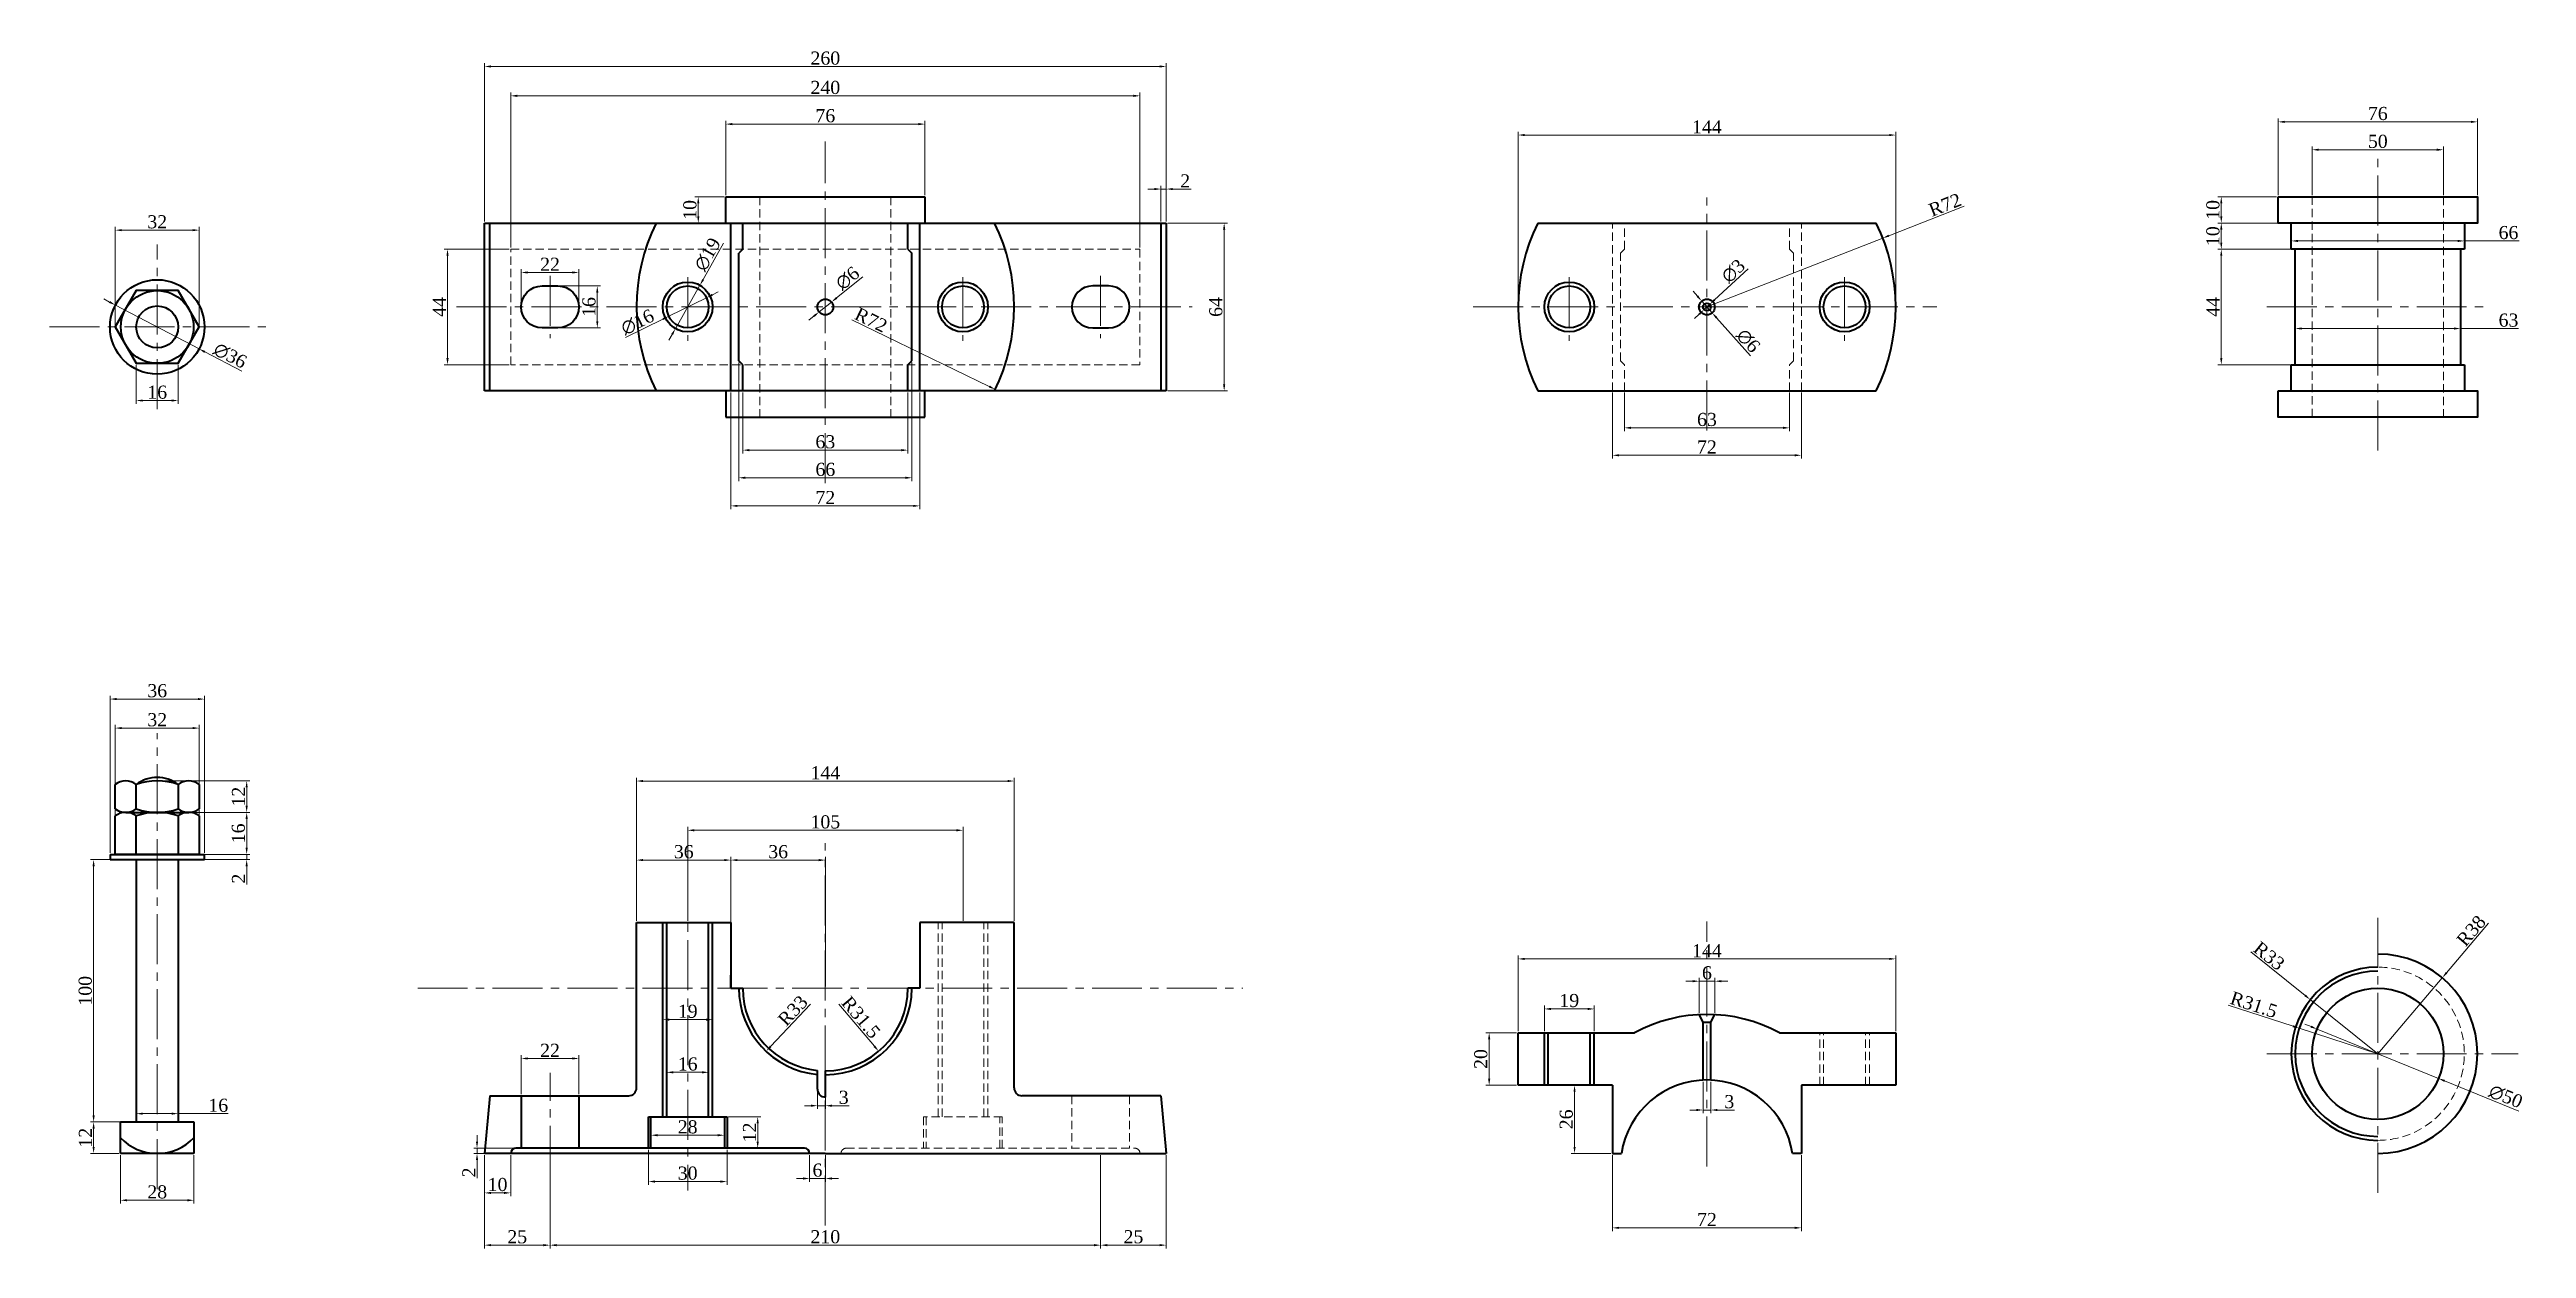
# Model space of a CAD drawing. Header units: millimetres. Extents: x 15432319 to 15433264, y 6507346 to 6507803.
import ezdxf

# ---------------------------------------------------------------- set-up
doc = ezdxf.new("R2010")
doc.units = ezdxf.units.MM
doc.header["$PDSIZE"] = 5
doc.linetypes.add('CENTER2', pattern=[28.575, 19.05, -3.175, 3.175, -3.175])
doc.linetypes.add('HIDDEN2', pattern=[4.7625, 3.175, -1.5875])
for name, color, linetype, lineweight in [('Center', 1, 'CENTER2', 18), ('Dimension', 123, 'Continuous', 18), ('Hidden', 5, 'HIDDEN2', 18), ('Object', 7, 'Continuous', 35)]:
    doc.layers.add(name, color=color, linetype=linetype, lineweight=lineweight)
doc.styles.get("Standard").update_dxf_attribs({"font": 'times.ttf'})
doc.dimstyles.new('ISO-25', dxfattribs={"dimtxt": 2.5, "dimasz": 2.5, "dimexe": 1.25, "dimexo": 0.625, "dimtad": 1, "dimtxsty": 'Standard', "dimcen": 2.5, "dimadec": 0, "dimazin": 0, "dimtfac": 1, "dimtmove": 0, "dimatfit": 3, "dimfxl": 1, "dimarcsym": 0})

msp = doc.modelspace()

# ---------------------------------------------------------------- blocks, each defined once
blk = doc.blocks.new('*D3')
at = {"layer": 'Defpoints', "color": 0, "transparency": 16777216}
for p in [(15432485.16, 6507382.17), (15432495.16, 6507382.17), (15432495.16, 6507367.13)]:
    blk.add_point(p, dxfattribs=at)
at = {"layer": 'Dimension', "transparency": 16777216}
for p, q in [((15432485.16, 6507381.54), (15432485.16, 6507365.88)), ((15432495.16, 6507381.54), (15432495.16, 6507365.88)), ((15432487.66, 6507367.13), (15432492.66, 6507367.13))]:
    blk.add_line(p, q, dxfattribs=at)
for points in [[(15432487.66, 6507367.55), (15432487.66, 6507366.72), (15432485.16, 6507367.13)], [(15432492.66, 6507367.55), (15432492.66, 6507366.72), (15432495.16, 6507367.13)]]:
    blk.add_solid(points, dxfattribs=at)
at = {"layer": 'Dimension', "transparency": 16777216, "insert": (15432490.16, 6507370.3), "char_height": 5, "attachment_point": 5}
blk.add_mtext('10', dxfattribs=at)
blk = doc.blocks.new('*D4')
at = {"layer": 'Defpoints', "color": 0, "transparency": 16777216}
for p in [(15432510.16, 6507382.17), (15432720.16, 6507382.17), (15432720.16, 6507347.22)]:
    blk.add_point(p, dxfattribs=at)
at = {"layer": 'Dimension', "transparency": 16777216}
for p, q in [((15432510.16, 6507381.54), (15432510.16, 6507345.97)), ((15432720.16, 6507381.54), (15432720.16, 6507345.97)), ((15432512.66, 6507347.22), (15432717.66, 6507347.22))]:
    blk.add_line(p, q, dxfattribs=at)
for points in [[(15432512.66, 6507347.63), (15432512.66, 6507346.8), (15432510.16, 6507347.22)], [(15432717.66, 6507347.63), (15432717.66, 6507346.8), (15432720.16, 6507347.22)]]:
    blk.add_solid(points, dxfattribs=at)
at = {"layer": 'Dimension', "transparency": 16777216, "insert": (15432615.16, 6507350.39), "char_height": 5, "attachment_point": 5}
blk.add_mtext('210', dxfattribs=at)
blk = doc.blocks.new('*D5')
at = {"layer": 'Defpoints', "color": 0, "transparency": 16777216}
for p in [(15432485.16, 6507382.17), (15432510.16, 6507382.17), (15432510.16, 6507347.22)]:
    blk.add_point(p, dxfattribs=at)
at = {"layer": 'Dimension', "transparency": 16777216}
for p, q in [((15432485.16, 6507381.54), (15432485.16, 6507345.97)), ((15432510.16, 6507381.54), (15432510.16, 6507345.97)), ((15432487.66, 6507347.22), (15432507.66, 6507347.22))]:
    blk.add_line(p, q, dxfattribs=at)
for points in [[(15432487.66, 6507347.63), (15432487.66, 6507346.8), (15432485.16, 6507347.22)], [(15432507.66, 6507347.63), (15432507.66, 6507346.8), (15432510.16, 6507347.22)]]:
    blk.add_solid(points, dxfattribs=at)
at = {"layer": 'Dimension', "transparency": 16777216, "insert": (15432497.66, 6507350.39), "char_height": 5, "attachment_point": 5}
blk.add_mtext('25', dxfattribs=at)
blk = doc.blocks.new('*D6')
at = {"layer": 'Defpoints', "color": 0, "transparency": 16777216}
for p in [(15432720.16, 6507382.17), (15432745.16, 6507382.17), (15432745.16, 6507347.22)]:
    blk.add_point(p, dxfattribs=at)
at = {"layer": 'Dimension', "transparency": 16777216}
for p, q in [((15432720.16, 6507381.54), (15432720.16, 6507345.97)), ((15432745.16, 6507381.54), (15432745.16, 6507345.97)), ((15432722.66, 6507347.22), (15432742.66, 6507347.22))]:
    blk.add_line(p, q, dxfattribs=at)
for points in [[(15432722.66, 6507347.63), (15432722.66, 6507346.8), (15432720.16, 6507347.22)], [(15432742.66, 6507347.63), (15432742.66, 6507346.8), (15432745.16, 6507347.22)]]:
    blk.add_solid(points, dxfattribs=at)
at = {"layer": 'Dimension', "transparency": 16777216, "insert": (15432732.66, 6507350.39), "char_height": 5, "attachment_point": 5}
blk.add_mtext('25', dxfattribs=at)
blk = doc.blocks.new('*D7')
at = {"layer": 'Defpoints', "color": 0, "transparency": 16777216}
for p in [(15432576.66, 6507389.11), (15432548.66, 6507384.17), (15432576.66, 6507384.17)]:
    blk.add_point(p, dxfattribs=at)
at = {"layer": 'Dimension', "transparency": 16777216}
for p, q in [((15432548.66, 6507384.79), (15432548.66, 6507390.36)), ((15432551.16, 6507389.11), (15432574.16, 6507389.11)), ((15432576.66, 6507384.79), (15432576.66, 6507390.36))]:
    blk.add_line(p, q, dxfattribs=at)
for points in [[(15432551.16, 6507389.53), (15432551.16, 6507388.7), (15432548.66, 6507389.11)], [(15432574.16, 6507389.53), (15432574.16, 6507388.7), (15432576.66, 6507389.11)]]:
    blk.add_solid(points, dxfattribs=at)
at = {"layer": 'Dimension', "transparency": 16777216, "insert": (15432562.66, 6507392.28), "char_height": 5, "attachment_point": 5}
blk.add_mtext('28', dxfattribs=at)
blk = doc.blocks.new('*D8')
at = {"layer": 'Defpoints', "color": 0, "transparency": 16777216}
for p in [(15432547.66, 6507384.17), (15432577.66, 6507384.17), (15432577.66, 6507371.47)]:
    blk.add_point(p, dxfattribs=at)
at = {"layer": 'Dimension', "transparency": 16777216}
for p, q in [((15432547.66, 6507383.54), (15432547.66, 6507370.22)), ((15432577.66, 6507383.54), (15432577.66, 6507370.22)), ((15432550.16, 6507371.47), (15432575.16, 6507371.47))]:
    blk.add_line(p, q, dxfattribs=at)
for points in [[(15432550.16, 6507371.88), (15432550.16, 6507371.05), (15432547.66, 6507371.47)], [(15432575.16, 6507371.88), (15432575.16, 6507371.05), (15432577.66, 6507371.47)]]:
    blk.add_solid(points, dxfattribs=at)
at = {"layer": 'Dimension', "transparency": 16777216, "insert": (15432562.66, 6507374.64), "char_height": 5, "attachment_point": 5}
blk.add_mtext('30', dxfattribs=at)
blk = doc.blocks.new('*D9')
at = {"layer": 'Defpoints', "color": 0, "transparency": 16777216}
for p in [(15432577.66, 6507396.17), (15432577.66, 6507384.17), (15432589.36, 6507384.17)]:
    blk.add_point(p, dxfattribs=at)
at = {"layer": 'Dimension', "transparency": 16777216}
for p, q in [((15432578.28, 6507396.17), (15432590.61, 6507396.17)), ((15432589.36, 6507393.67), (15432589.36, 6507386.67)), ((15432578.28, 6507384.17), (15432590.61, 6507384.17))]:
    blk.add_line(p, q, dxfattribs=at)
for points in [[(15432588.95, 6507393.67), (15432589.78, 6507393.67), (15432589.36, 6507396.17)], [(15432588.95, 6507386.67), (15432589.78, 6507386.67), (15432589.36, 6507384.17)]]:
    blk.add_solid(points, dxfattribs=at)
at = {"layer": 'Dimension', "transparency": 16777216, "insert": (15432586.24, 6507390.17), "char_height": 5, "attachment_point": 5, "rotation": 90}
blk.add_mtext('12', dxfattribs=at)
blk = doc.blocks.new('*D10')
at = {"layer": 'Defpoints', "color": 0, "transparency": 16777216}
for p in [(15432570.66, 6507413.09), (15432554.66, 6507396.17), (15432570.66, 6507396.17)]:
    blk.add_point(p, dxfattribs=at)
at = {"layer": 'Dimension', "transparency": 16777216}
for p, q in [((15432554.66, 6507396.79), (15432554.66, 6507414.34)), ((15432570.66, 6507396.79), (15432570.66, 6507414.34)), ((15432557.16, 6507413.09), (15432568.16, 6507413.09))]:
    blk.add_line(p, q, dxfattribs=at)
for points in [[(15432557.16, 6507413.5), (15432557.16, 6507412.67), (15432554.66, 6507413.09)], [(15432568.16, 6507413.5), (15432568.16, 6507412.67), (15432570.66, 6507413.09)]]:
    blk.add_solid(points, dxfattribs=at)
at = {"layer": 'Dimension', "transparency": 16777216, "insert": (15432562.66, 6507416.25), "char_height": 5, "attachment_point": 5}
blk.add_mtext('16', dxfattribs=at)
blk = doc.blocks.new('*D11')
at = {"layer": 'Defpoints', "color": 0, "transparency": 16777216}
for p in [(15432572.16, 6507433.17), (15432553.16, 6507396.17), (15432572.16, 6507396.17)]:
    blk.add_point(p, dxfattribs=at)
at = {"layer": 'Dimension', "transparency": 16777216}
for p, q in [((15432553.16, 6507396.79), (15432553.16, 6507434.42)), ((15432555.66, 6507433.17), (15432569.66, 6507433.17)), ((15432572.16, 6507396.79), (15432572.16, 6507434.42))]:
    blk.add_line(p, q, dxfattribs=at)
for points in [[(15432555.66, 6507433.58), (15432555.66, 6507432.75), (15432553.16, 6507433.17)], [(15432569.66, 6507433.58), (15432569.66, 6507432.75), (15432572.16, 6507433.17)]]:
    blk.add_solid(points, dxfattribs=at)
at = {"layer": 'Dimension', "transparency": 16777216, "insert": (15432562.66, 6507436.34), "char_height": 5, "attachment_point": 5}
blk.add_mtext('19', dxfattribs=at)
blk = doc.blocks.new('*D12')
at = {"layer": 'Defpoints', "color": 0, "transparency": 16777216}
for p in [(15432482.33, 6507382.17), (15432499.16, 6507384.17), (15432499.16, 6507382.17)]:
    blk.add_point(p, dxfattribs=at)
at = {"layer": 'Dimension', "transparency": 16777216}
for p, q in [((15432482.33, 6507386.67), (15432482.33, 6507389.17)), ((15432498.53, 6507384.17), (15432481.08, 6507384.17)), ((15432498.53, 6507382.17), (15432481.08, 6507382.17)), ((15432482.33, 6507384.17), (15432482.33, 6507382.17)), ((15432482.33, 6507379.67), (15432482.33, 6507372.69))]:
    blk.add_line(p, q, dxfattribs=at)
for points in [[(15432481.91, 6507386.67), (15432482.74, 6507386.67), (15432482.33, 6507384.17)], [(15432481.91, 6507379.67), (15432482.74, 6507379.67), (15432482.33, 6507382.17)]]:
    blk.add_solid(points, dxfattribs=at)
at = {"layer": 'Dimension', "transparency": 16777216, "insert": (15432479.2, 6507374.93), "char_height": 5, "attachment_point": 5, "rotation": 90}
blk.add_mtext('2', dxfattribs=at)
blk = doc.blocks.new('*D13')
at = {"layer": 'Defpoints', "color": 0, "transparency": 16777216}
for p in [(15432579.16, 6507493.99), (15432543.16, 6507470.17), (15432579.16, 6507470.17)]:
    blk.add_point(p, dxfattribs=at)
at = {"layer": 'Dimension', "transparency": 16777216}
for p, q in [((15432543.16, 6507470.79), (15432543.16, 6507495.24)), ((15432545.66, 6507493.99), (15432576.66, 6507493.99)), ((15432579.16, 6507470.79), (15432579.16, 6507495.24))]:
    blk.add_line(p, q, dxfattribs=at)
for points in [[(15432545.66, 6507494.4), (15432545.66, 6507493.57), (15432543.16, 6507493.99)], [(15432576.66, 6507494.4), (15432576.66, 6507493.57), (15432579.16, 6507493.99)]]:
    blk.add_solid(points, dxfattribs=at)
at = {"layer": 'Dimension', "transparency": 16777216, "insert": (15432561.16, 6507497.16), "char_height": 5, "attachment_point": 5}
blk.add_mtext('36', dxfattribs=at)
blk = doc.blocks.new('*D14')
at = {"layer": 'Defpoints', "color": 0, "transparency": 16777216}
for p in [(15432579.16, 6507493.99), (15432579.16, 6507445.17), (15432615.16, 6507445.17)]:
    blk.add_point(p, dxfattribs=at)
at = {"layer": 'Dimension', "transparency": 16777216}
for p, q in [((15432579.16, 6507445.79), (15432579.16, 6507495.24)), ((15432612.66, 6507493.99), (15432581.66, 6507493.99)), ((15432615.16, 6507445.79), (15432615.16, 6507495.24))]:
    blk.add_line(p, q, dxfattribs=at)
for points in [[(15432581.66, 6507494.4), (15432581.66, 6507493.57), (15432579.16, 6507493.99)], [(15432612.66, 6507494.4), (15432612.66, 6507493.57), (15432615.16, 6507493.99)]]:
    blk.add_solid(points, dxfattribs=at)
at = {"layer": 'Dimension', "transparency": 16777216, "insert": (15432597.16, 6507497.16), "char_height": 5, "attachment_point": 5}
blk.add_mtext('36', dxfattribs=at)
blk = doc.blocks.new('*D17')
at = {"layer": 'Defpoints', "color": 0, "transparency": 16777216}
for p in [(15432612.16, 6507413.81), (15432615.16, 6507413.81), (15432615.16, 6507400.37)]:
    blk.add_point(p, dxfattribs=at)
at = {"layer": 'Dimension', "transparency": 16777216}
for p, q in [((15432612.16, 6507413.19), (15432612.16, 6507399.12)), ((15432615.16, 6507413.19), (15432615.16, 6507399.12)), ((15432609.66, 6507400.37), (15432607.16, 6507400.37)), ((15432612.16, 6507400.37), (15432615.16, 6507400.37)), ((15432617.66, 6507400.37), (15432624.19, 6507400.37))]:
    blk.add_line(p, q, dxfattribs=at)
for points in [[(15432609.66, 6507400.78), (15432609.66, 6507399.95), (15432612.16, 6507400.37)], [(15432617.66, 6507400.78), (15432617.66, 6507399.95), (15432615.16, 6507400.37)]]:
    blk.add_solid(points, dxfattribs=at)
at = {"layer": 'Dimension', "transparency": 16777216, "insert": (15432622.17, 6507403.54), "char_height": 5, "attachment_point": 5}
blk.add_mtext('3', dxfattribs=at)
blk = doc.blocks.new('*D18')
at = {"layer": 'Defpoints', "color": 0, "transparency": 16777216}
for p in [(15432615.16, 6507445.17), (15432635.49, 6507421.1)]:
    blk.add_point(p, dxfattribs=at)
at = {"layer": 'Dimension', "transparency": 16777216}
blk.add_line((15432620.33, 6507439.04), (15432633.87, 6507423.01), dxfattribs=at)
blk.add_solid([(15432634.19, 6507423.28), (15432633.55, 6507422.75), (15432635.49, 6507421.1)], dxfattribs=at)
at = {"layer": 'Dimension', "transparency": 16777216, "insert": (15432628.72, 6507434.03), "char_height": 5, "attachment_point": 5, "rotation": 310.19327}
blk.add_mtext('R31.5', dxfattribs=at)
blk = doc.blocks.new('*D19')
at = {"layer": 'Defpoints', "color": 0, "transparency": 16777216}
for p in [(15432615.16, 6507445.17), (15432592.57, 6507421.11)]:
    blk.add_point(p, dxfattribs=at)
at = {"layer": 'Dimension', "transparency": 16777216}
blk.add_line((15432609.47, 6507439.11), (15432594.28, 6507422.93), dxfattribs=at)
blk.add_solid([(15432593.98, 6507423.21), (15432594.59, 6507422.64), (15432592.57, 6507421.11)], dxfattribs=at)
at = {"layer": 'Dimension', "transparency": 16777216, "insert": (15432602.77, 6507436.6), "char_height": 5, "attachment_point": 5, "rotation": 46.81433}
blk.add_mtext('R33', dxfattribs=at)
blk = doc.blocks.new('*D20')
at = {"layer": 'Defpoints', "color": 0, "transparency": 16777216}
for p in [(15432521.16, 6507418.36), (15432499.16, 6507404.17), (15432521.16, 6507404.17)]:
    blk.add_point(p, dxfattribs=at)
at = {"layer": 'Dimension', "transparency": 16777216}
for p, q in [((15432499.16, 6507404.79), (15432499.16, 6507419.61)), ((15432501.66, 6507418.36), (15432518.66, 6507418.36)), ((15432521.16, 6507404.79), (15432521.16, 6507419.61))]:
    blk.add_line(p, q, dxfattribs=at)
for points in [[(15432501.66, 6507418.78), (15432501.66, 6507417.95), (15432499.16, 6507418.36)], [(15432518.66, 6507418.78), (15432518.66, 6507417.95), (15432521.16, 6507418.36)]]:
    blk.add_solid(points, dxfattribs=at)
at = {"layer": 'Dimension', "transparency": 16777216, "insert": (15432510.16, 6507421.49), "char_height": 5, "attachment_point": 5}
blk.add_mtext('22', dxfattribs=at)
blk = doc.blocks.new('*D21')
at = {"layer": 'Defpoints', "color": 0, "transparency": 16777216}
for p in [(15432609.16, 6507382.17), (15432615.16, 6507382.17), (15432615.16, 6507372.63)]:
    blk.add_point(p, dxfattribs=at)
at = {"layer": 'Dimension', "transparency": 16777216}
for p, q in [((15432609.16, 6507381.54), (15432609.16, 6507371.38)), ((15432615.16, 6507381.54), (15432615.16, 6507371.38)), ((15432606.66, 6507372.63), (15432604.16, 6507372.63)), ((15432609.16, 6507372.63), (15432615.16, 6507372.63)), ((15432617.66, 6507372.63), (15432620.16, 6507372.63))]:
    blk.add_line(p, q, dxfattribs=at)
for points in [[(15432606.66, 6507373.04), (15432606.66, 6507372.21), (15432609.16, 6507372.63)], [(15432617.66, 6507373.04), (15432617.66, 6507372.21), (15432615.16, 6507372.63)]]:
    blk.add_solid(points, dxfattribs=at)
at = {"layer": 'Dimension', "transparency": 16777216, "insert": (15432612.16, 6507375.8), "char_height": 5, "attachment_point": 5}
blk.add_mtext('6', dxfattribs=at)
blk = doc.blocks.new('*D22')
at = {"layer": 'Defpoints', "color": 0, "transparency": 16777216}
for p in [(15432653.16, 6507774.51), (15432577.16, 6507746.81), (15432653.16, 6507746.81)]:
    blk.add_point(p, dxfattribs=at)
at = {"layer": 'Dimension', "transparency": 16777216}
for p, q in [((15432577.16, 6507747.44), (15432577.16, 6507775.76)), ((15432579.66, 6507774.51), (15432650.66, 6507774.51)), ((15432653.16, 6507747.44), (15432653.16, 6507775.76))]:
    blk.add_line(p, q, dxfattribs=at)
for points in [[(15432579.66, 6507774.93), (15432579.66, 6507774.09), (15432577.16, 6507774.51)], [(15432650.66, 6507774.93), (15432650.66, 6507774.09), (15432653.16, 6507774.51)]]:
    blk.add_solid(points, dxfattribs=at)
at = {"layer": 'Dimension', "transparency": 16777216, "insert": (15432615.16, 6507777.69), "char_height": 5, "attachment_point": 5}
blk.add_mtext('76', dxfattribs=at)
blk = doc.blocks.new('*D23')
at = {"layer": 'Defpoints', "color": 0, "transparency": 16777216}
for p in [(15432577.16, 6507746.81), (15432566.7, 6507736.81), (15432577.16, 6507736.81)]:
    blk.add_point(p, dxfattribs=at)
at = {"layer": 'Dimension', "transparency": 16777216}
for p, q in [((15432576.53, 6507746.81), (15432565.45, 6507746.81)), ((15432566.7, 6507744.31), (15432566.7, 6507739.31)), ((15432576.53, 6507736.81), (15432565.45, 6507736.81))]:
    blk.add_line(p, q, dxfattribs=at)
for points in [[(15432566.28, 6507744.31), (15432567.11, 6507744.31), (15432566.7, 6507746.81)], [(15432566.28, 6507739.31), (15432567.11, 6507739.31), (15432566.7, 6507736.81)]]:
    blk.add_solid(points, dxfattribs=at)
at = {"layer": 'Dimension', "transparency": 16777216, "insert": (15432563.53, 6507741.81), "char_height": 5, "attachment_point": 5, "rotation": 90}
blk.add_mtext('10', dxfattribs=at)
blk = doc.blocks.new('*D24')
at = {"layer": 'Defpoints', "color": 0, "transparency": 16777216}
for p in [(15432745.16, 6507736.81), (15432745.16, 6507672.81), (15432767.26, 6507672.81)]:
    blk.add_point(p, dxfattribs=at)
at = {"layer": 'Dimension', "transparency": 16777216}
for p, q in [((15432745.78, 6507736.81), (15432768.51, 6507736.81)), ((15432767.26, 6507734.31), (15432767.26, 6507675.31)), ((15432745.78, 6507672.81), (15432768.51, 6507672.81))]:
    blk.add_line(p, q, dxfattribs=at)
for points in [[(15432766.84, 6507734.31), (15432767.67, 6507734.31), (15432767.26, 6507736.81)], [(15432766.84, 6507675.31), (15432767.67, 6507675.31), (15432767.26, 6507672.81)]]:
    blk.add_solid(points, dxfattribs=at)
at = {"layer": 'Dimension', "transparency": 16777216, "insert": (15432764.09, 6507704.81), "char_height": 5, "attachment_point": 5, "rotation": 90}
blk.add_mtext('64', dxfattribs=at)
blk = doc.blocks.new('*D25')
at = {"layer": 'Defpoints', "color": 0, "transparency": 16777216}
for p in [(15432745.16, 6507749.75), (15432743.16, 6507736.81), (15432745.16, 6507736.81)]:
    blk.add_point(p, dxfattribs=at)
at = {"layer": 'Dimension', "transparency": 16777216}
for p, q in [((15432740.66, 6507749.75), (15432738.16, 6507749.75)), ((15432743.16, 6507737.44), (15432743.16, 6507751)), ((15432743.16, 6507749.75), (15432745.16, 6507749.75)), ((15432745.16, 6507737.44), (15432745.16, 6507751)), ((15432747.66, 6507749.75), (15432754.63, 6507749.75))]:
    blk.add_line(p, q, dxfattribs=at)
for points in [[(15432740.66, 6507750.17), (15432740.66, 6507749.34), (15432743.16, 6507749.75)], [(15432747.66, 6507750.17), (15432747.66, 6507749.34), (15432745.16, 6507749.75)]]:
    blk.add_solid(points, dxfattribs=at)
at = {"layer": 'Dimension', "transparency": 16777216, "insert": (15432752.39, 6507752.88), "char_height": 5, "attachment_point": 5}
blk.add_mtext('2', dxfattribs=at)
blk = doc.blocks.new('*D26')
at = {"layer": 'Defpoints', "color": 0, "transparency": 16777216}
for p in [(15432495.16, 6507726.81), (15432471.07, 6507682.81), (15432495.16, 6507682.81)]:
    blk.add_point(p, dxfattribs=at)
at = {"layer": 'Dimension', "transparency": 16777216}
for p, q in [((15432494.53, 6507726.81), (15432469.82, 6507726.81)), ((15432471.07, 6507724.31), (15432471.07, 6507685.31)), ((15432494.53, 6507682.81), (15432469.82, 6507682.81))]:
    blk.add_line(p, q, dxfattribs=at)
for points in [[(15432470.65, 6507724.31), (15432471.49, 6507724.31), (15432471.07, 6507726.81)], [(15432470.65, 6507685.31), (15432471.49, 6507685.31), (15432471.07, 6507682.81)]]:
    blk.add_solid(points, dxfattribs=at)
at = {"layer": 'Dimension', "transparency": 16777216, "insert": (15432467.95, 6507704.81), "char_height": 5, "attachment_point": 5, "rotation": 90}
blk.add_mtext('44', dxfattribs=at)
blk = doc.blocks.new('*D27')
at = {"layer": 'Defpoints', "color": 0, "transparency": 16777216}
for p in [(15432745.16, 6507796.47), (15432485.16, 6507736.81), (15432745.16, 6507736.81)]:
    blk.add_point(p, dxfattribs=at)
at = {"layer": 'Dimension', "transparency": 16777216}
for p, q in [((15432485.16, 6507737.44), (15432485.16, 6507797.72)), ((15432487.66, 6507796.47), (15432742.66, 6507796.47)), ((15432745.16, 6507737.44), (15432745.16, 6507797.72))]:
    blk.add_line(p, q, dxfattribs=at)
for points in [[(15432487.66, 6507796.89), (15432487.66, 6507796.06), (15432485.16, 6507796.47)], [(15432742.66, 6507796.89), (15432742.66, 6507796.06), (15432745.16, 6507796.47)]]:
    blk.add_solid(points, dxfattribs=at)
at = {"layer": 'Dimension', "transparency": 16777216, "insert": (15432615.16, 6507799.64), "char_height": 5, "attachment_point": 5}
blk.add_mtext('260', dxfattribs=at)
blk = doc.blocks.new('*D28')
at = {"layer": 'Defpoints', "color": 0, "transparency": 16777216}
for p in [(15432735.16, 6507785.28), (15432495.16, 6507726.81), (15432735.16, 6507726.81)]:
    blk.add_point(p, dxfattribs=at)
at = {"layer": 'Dimension', "transparency": 16777216}
for p, q in [((15432495.16, 6507727.44), (15432495.16, 6507786.53)), ((15432497.66, 6507785.28), (15432732.66, 6507785.28)), ((15432735.16, 6507727.44), (15432735.16, 6507786.53))]:
    blk.add_line(p, q, dxfattribs=at)
for points in [[(15432497.66, 6507785.7), (15432497.66, 6507784.87), (15432495.16, 6507785.28)], [(15432732.66, 6507785.7), (15432732.66, 6507784.87), (15432735.16, 6507785.28)]]:
    blk.add_solid(points, dxfattribs=at)
at = {"layer": 'Dimension', "transparency": 16777216, "insert": (15432615.16, 6507788.45), "char_height": 5, "attachment_point": 5}
blk.add_mtext('240', dxfattribs=at)
blk = doc.blocks.new('*D29')
at = {"layer": 'Defpoints', "color": 0, "transparency": 16777216}
for p in [(15432521.16, 6507717.96), (15432499.16, 6507704.81), (15432521.16, 6507704.81)]:
    blk.add_point(p, dxfattribs=at)
at = {"layer": 'Dimension', "transparency": 16777216}
for p, q in [((15432499.16, 6507705.44), (15432499.16, 6507719.21)), ((15432501.66, 6507717.96), (15432518.66, 6507717.96)), ((15432521.16, 6507705.44), (15432521.16, 6507719.21))]:
    blk.add_line(p, q, dxfattribs=at)
for points in [[(15432501.66, 6507718.38), (15432501.66, 6507717.54), (15432499.16, 6507717.96)], [(15432518.66, 6507718.38), (15432518.66, 6507717.54), (15432521.16, 6507717.96)]]:
    blk.add_solid(points, dxfattribs=at)
at = {"layer": 'Dimension', "transparency": 16777216, "insert": (15432510.16, 6507721.09), "char_height": 5, "attachment_point": 5}
blk.add_mtext('22', dxfattribs=at)
blk = doc.blocks.new('*D30')
at = {"layer": 'Defpoints', "color": 0, "transparency": 16777216}
for p in [(15432510.16, 6507712.81), (15432510.16, 6507696.81), (15432528.19, 6507696.81)]:
    blk.add_point(p, dxfattribs=at)
at = {"layer": 'Dimension', "transparency": 16777216}
for p, q in [((15432510.78, 6507712.81), (15432529.44, 6507712.81)), ((15432528.19, 6507710.31), (15432528.19, 6507699.31)), ((15432510.78, 6507696.81), (15432529.44, 6507696.81))]:
    blk.add_line(p, q, dxfattribs=at)
for points in [[(15432527.78, 6507710.31), (15432528.61, 6507710.31), (15432528.19, 6507712.81)], [(15432527.78, 6507699.31), (15432528.61, 6507699.31), (15432528.19, 6507696.81)]]:
    blk.add_solid(points, dxfattribs=at)
at = {"layer": 'Dimension', "transparency": 16777216, "insert": (15432525.02, 6507704.81), "char_height": 5, "attachment_point": 5, "rotation": 90}
blk.add_mtext('16', dxfattribs=at)
blk = doc.blocks.new('*D33')
at = {"layer": 'Defpoints', "color": 0, "transparency": 16777216}
for p in [(15432617.5, 6507706.69), (15432612.81, 6507702.94)]:
    blk.add_point(p, dxfattribs=at)
at = {"layer": 'Dimension', "transparency": 16777216}
for p, q in [((15432629.44, 6507716.25), (15432619.45, 6507708.25)), ((15432612.81, 6507702.94), (15432617.5, 6507706.69)), ((15432610.86, 6507701.38), (15432608.91, 6507699.82))]:
    blk.add_line(p, q, dxfattribs=at)
for points in [[(15432619.19, 6507708.58), (15432619.71, 6507707.93), (15432617.5, 6507706.69)], [(15432610.6, 6507701.7), (15432611.12, 6507701.05), (15432612.81, 6507702.94)]]:
    blk.add_solid(points, dxfattribs=at)
at = {"layer": 'Dimension', "transparency": 16777216, "insert": (15432623.63, 6507715.74), "char_height": 5, "attachment_point": 5, "rotation": 38.68009}
blk.add_mtext('∅6', dxfattribs=at)
blk = doc.blocks.new('*D34')
at = {"layer": 'Defpoints', "color": 0, "transparency": 16777216}
for p in [(15432567.33, 6507713.09), (15432557.98, 6507696.54)]:
    blk.add_point(p, dxfattribs=at)
at = {"layer": 'Dimension', "transparency": 16777216}
for p, q in [((15432576.38, 6507729.09), (15432568.56, 6507715.26)), ((15432557.98, 6507696.54), (15432567.33, 6507713.09)), ((15432556.75, 6507694.37), (15432555.52, 6507692.19))]:
    blk.add_line(p, q, dxfattribs=at)
for points in [[(15432568.2, 6507715.47), (15432568.92, 6507715.06), (15432567.33, 6507713.09)], [(15432556.39, 6507694.57), (15432557.11, 6507694.16), (15432557.98, 6507696.54)]]:
    blk.add_solid(points, dxfattribs=at)
at = {"layer": 'Dimension', "transparency": 16777216, "insert": (15432570.27, 6507724.85), "char_height": 5, "attachment_point": 5, "rotation": 60.52404}
blk.add_mtext('∅19', dxfattribs=at)
blk = doc.blocks.new('*D35')
at = {"layer": 'Defpoints', "color": 0, "transparency": 16777216}
for p in [(15432569.84, 6507708.34), (15432555.48, 6507701.29)]:
    blk.add_point(p, dxfattribs=at)
at = {"layer": 'Dimension', "transparency": 16777216}
for p, q in [((15432569.84, 6507708.34), (15432555.48, 6507701.29)), ((15432572.08, 6507709.44), (15432574.32, 6507710.55)), ((15432538.95, 6507693.17), (15432553.23, 6507700.19))]:
    blk.add_line(p, q, dxfattribs=at)
for points in [[(15432571.9, 6507709.82), (15432572.26, 6507709.07), (15432569.84, 6507708.34)], [(15432553.05, 6507700.56), (15432553.42, 6507699.81), (15432555.48, 6507701.29)]]:
    blk.add_solid(points, dxfattribs=at)
at = {"layer": 'Dimension', "transparency": 16777216, "insert": (15432543.54, 6507699.03), "char_height": 5, "attachment_point": 5, "rotation": 26.15956}
blk.add_mtext('∅16', dxfattribs=at)
blk = doc.blocks.new('*D36')
at = {"layer": 'Defpoints', "color": 0, "transparency": 16777216}
for p in [(15432615.16, 6507704.81), (15432679.94, 6507673.4)]:
    blk.add_point(p, dxfattribs=at)
at = {"layer": 'Dimension', "transparency": 16777216}
blk.add_line((15432625.31, 6507699.89), (15432677.69, 6507674.49), dxfattribs=at)
blk.add_solid([(15432677.87, 6507674.86), (15432677.51, 6507674.11), (15432679.94, 6507673.4)], dxfattribs=at)
at = {"layer": 'Dimension', "transparency": 16777216, "insert": (15432632.6, 6507699.88), "char_height": 5, "attachment_point": 5, "rotation": 334.12797}
blk.add_mtext('R72', dxfattribs=at)
blk = doc.blocks.new('*D37')
at = {"layer": 'Defpoints', "color": 0, "transparency": 16777216}
for p in [(15432583.66, 6507672.81), (15432646.66, 6507672.81), (15432646.66, 6507650.24)]:
    blk.add_point(p, dxfattribs=at)
at = {"layer": 'Dimension', "transparency": 16777216}
for p, q in [((15432583.66, 6507672.19), (15432583.66, 6507648.99)), ((15432646.66, 6507672.19), (15432646.66, 6507648.99)), ((15432586.16, 6507650.24), (15432644.16, 6507650.24))]:
    blk.add_line(p, q, dxfattribs=at)
for points in [[(15432586.16, 6507650.66), (15432586.16, 6507649.82), (15432583.66, 6507650.24)], [(15432644.16, 6507650.66), (15432644.16, 6507649.82), (15432646.66, 6507650.24)]]:
    blk.add_solid(points, dxfattribs=at)
at = {"layer": 'Dimension', "transparency": 16777216, "insert": (15432615.16, 6507653.41), "char_height": 5, "attachment_point": 5}
blk.add_mtext('63', dxfattribs=at)
blk = doc.blocks.new('*D38')
at = {"layer": 'Defpoints', "color": 0, "transparency": 16777216}
for p in [(15432582.16, 6507684.31), (15432648.16, 6507684.31), (15432648.16, 6507639.71)]:
    blk.add_point(p, dxfattribs=at)
at = {"layer": 'Dimension', "transparency": 16777216}
for p, q in [((15432582.16, 6507683.69), (15432582.16, 6507638.46)), ((15432648.16, 6507683.69), (15432648.16, 6507638.46)), ((15432584.66, 6507639.71), (15432645.66, 6507639.71))]:
    blk.add_line(p, q, dxfattribs=at)
for points in [[(15432584.66, 6507640.13), (15432584.66, 6507639.29), (15432582.16, 6507639.71)], [(15432645.66, 6507640.13), (15432645.66, 6507639.29), (15432648.16, 6507639.71)]]:
    blk.add_solid(points, dxfattribs=at)
at = {"layer": 'Dimension', "transparency": 16777216, "insert": (15432615.16, 6507642.88), "char_height": 5, "attachment_point": 5}
blk.add_mtext('66', dxfattribs=at)
blk = doc.blocks.new('*D39')
at = {"layer": 'Defpoints', "color": 0, "transparency": 16777216}
for p in [(15432579.16, 6507672.81), (15432651.16, 6507672.81), (15432651.16, 6507629)]:
    blk.add_point(p, dxfattribs=at)
at = {"layer": 'Dimension', "transparency": 16777216}
for p, q in [((15432579.16, 6507672.19), (15432579.16, 6507627.75)), ((15432651.16, 6507672.19), (15432651.16, 6507627.75)), ((15432581.66, 6507629), (15432648.66, 6507629))]:
    blk.add_line(p, q, dxfattribs=at)
for points in [[(15432581.66, 6507629.41), (15432581.66, 6507628.58), (15432579.16, 6507629)], [(15432648.66, 6507629.41), (15432648.66, 6507628.58), (15432651.16, 6507629)]]:
    blk.add_solid(points, dxfattribs=at)
at = {"layer": 'Dimension', "transparency": 16777216, "insert": (15432615.16, 6507632.17), "char_height": 5, "attachment_point": 5}
blk.add_mtext('72', dxfattribs=at)
blk = doc.blocks.new('*D40')
at = {"layer": 'Defpoints', "color": 0, "transparency": 16777216}
for p in [(15432667.66, 6507505.35), (15432562.66, 6507470.17), (15432667.66, 6507470.17)]:
    blk.add_point(p, dxfattribs=at)
at = {"layer": 'Dimension', "transparency": 16777216}
for p, q in [((15432562.66, 6507470.79), (15432562.66, 6507506.6)), ((15432565.16, 6507505.35), (15432665.16, 6507505.35)), ((15432667.66, 6507470.79), (15432667.66, 6507506.6))]:
    blk.add_line(p, q, dxfattribs=at)
for points in [[(15432565.16, 6507505.76), (15432565.16, 6507504.93), (15432562.66, 6507505.35)], [(15432665.16, 6507505.76), (15432665.16, 6507504.93), (15432667.66, 6507505.35)]]:
    blk.add_solid(points, dxfattribs=at)
at = {"layer": 'Dimension', "transparency": 16777216, "insert": (15432615.16, 6507508.52), "char_height": 5, "attachment_point": 5}
blk.add_mtext('105', dxfattribs=at)
blk = doc.blocks.new('*D41')
at = {"layer": 'Defpoints', "color": 0, "transparency": 16777216}
for p in [(15432915.38, 6507408.17), (15432900.89, 6507382.17), (15432915.38, 6507382.17)]:
    blk.add_point(p, dxfattribs=at)
at = {"layer": 'Dimension', "transparency": 16777216}
for p, q in [((15432914.76, 6507408.17), (15432899.64, 6507408.17)), ((15432900.89, 6507405.67), (15432900.89, 6507384.67)), ((15432914.76, 6507382.17), (15432899.64, 6507382.17))]:
    blk.add_line(p, q, dxfattribs=at)
for points in [[(15432900.48, 6507405.67), (15432901.31, 6507405.67), (15432900.89, 6507408.17)], [(15432900.48, 6507384.67), (15432901.31, 6507384.67), (15432900.89, 6507382.17)]]:
    blk.add_solid(points, dxfattribs=at)
at = {"layer": 'Dimension', "transparency": 16777216, "insert": (15432897.73, 6507395.17), "char_height": 5, "attachment_point": 5, "rotation": 90}
blk.add_mtext('26', dxfattribs=at)
blk = doc.blocks.new('*D42')
at = {"layer": 'Defpoints', "color": 0, "transparency": 16777216}
for p in [(15432915.38, 6507382.17), (15432987.38, 6507382.17), (15432987.38, 6507353.81)]:
    blk.add_point(p, dxfattribs=at)
at = {"layer": 'Dimension', "transparency": 16777216}
for p, q in [((15432915.38, 6507381.54), (15432915.38, 6507352.56)), ((15432987.38, 6507381.54), (15432987.38, 6507352.56)), ((15432917.88, 6507353.81), (15432984.88, 6507353.81))]:
    blk.add_line(p, q, dxfattribs=at)
for points in [[(15432917.88, 6507354.23), (15432917.88, 6507353.4), (15432915.38, 6507353.81)], [(15432984.88, 6507354.23), (15432984.88, 6507353.4), (15432987.38, 6507353.81)]]:
    blk.add_solid(points, dxfattribs=at)
at = {"layer": 'Dimension', "transparency": 16777216, "insert": (15432951.38, 6507356.99), "char_height": 5, "attachment_point": 5}
blk.add_mtext('72', dxfattribs=at)
blk = doc.blocks.new('*D44')
at = {"layer": 'Defpoints', "color": 0, "transparency": 16777216}
for p in [(15432879.38, 6507428.17), (15432868.32, 6507408.17), (15432879.38, 6507408.17)]:
    blk.add_point(p, dxfattribs=at)
at = {"layer": 'Dimension', "transparency": 16777216}
for p, q in [((15432878.76, 6507428.17), (15432867.07, 6507428.17)), ((15432868.32, 6507425.67), (15432868.32, 6507410.67)), ((15432878.76, 6507408.17), (15432867.07, 6507408.17))]:
    blk.add_line(p, q, dxfattribs=at)
for points in [[(15432867.91, 6507425.67), (15432868.74, 6507425.67), (15432868.32, 6507428.17)], [(15432867.91, 6507410.67), (15432868.74, 6507410.67), (15432868.32, 6507408.17)]]:
    blk.add_solid(points, dxfattribs=at)
at = {"layer": 'Dimension', "transparency": 16777216, "insert": (15432865.16, 6507418.17), "char_height": 5, "attachment_point": 5, "rotation": 90}
blk.add_mtext('20', dxfattribs=at)
blk = doc.blocks.new('*D45')
at = {"layer": 'Defpoints', "color": 0, "transparency": 16777216}
for p in [(15432908.38, 6507437.25), (15432889.38, 6507428.17), (15432908.38, 6507428.17)]:
    blk.add_point(p, dxfattribs=at)
at = {"layer": 'Dimension', "transparency": 16777216}
for p, q in [((15432889.38, 6507428.79), (15432889.38, 6507438.5)), ((15432891.88, 6507437.25), (15432905.88, 6507437.25)), ((15432908.38, 6507428.79), (15432908.38, 6507438.5))]:
    blk.add_line(p, q, dxfattribs=at)
for points in [[(15432891.88, 6507437.67), (15432891.88, 6507436.83), (15432889.38, 6507437.25)], [(15432905.88, 6507437.67), (15432905.88, 6507436.83), (15432908.38, 6507437.25)]]:
    blk.add_solid(points, dxfattribs=at)
at = {"layer": 'Dimension', "transparency": 16777216, "insert": (15432898.88, 6507440.43), "char_height": 5, "attachment_point": 5}
blk.add_mtext('19', dxfattribs=at)
blk = doc.blocks.new('*D46')
at = {"layer": 'Defpoints', "color": 0, "transparency": 16777216}
for p in [(15432954.38, 6507447.83), (15432948.38, 6507435.09), (15432954.38, 6507435.09)]:
    blk.add_point(p, dxfattribs=at)
at = {"layer": 'Dimension', "transparency": 16777216}
for p, q in [((15432945.88, 6507447.83), (15432943.38, 6507447.83)), ((15432948.38, 6507435.71), (15432948.38, 6507449.08)), ((15432948.38, 6507447.83), (15432954.38, 6507447.83)), ((15432954.38, 6507435.71), (15432954.38, 6507449.08)), ((15432956.88, 6507447.83), (15432959.38, 6507447.83))]:
    blk.add_line(p, q, dxfattribs=at)
for points in [[(15432945.88, 6507448.24), (15432945.88, 6507447.41), (15432948.38, 6507447.83)], [(15432956.88, 6507448.24), (15432956.88, 6507447.41), (15432954.38, 6507447.83)]]:
    blk.add_solid(points, dxfattribs=at)
at = {"layer": 'Dimension', "transparency": 16777216, "insert": (15432951.38, 6507451), "char_height": 5, "attachment_point": 5}
blk.add_mtext('6', dxfattribs=at)
blk = doc.blocks.new('*D47')
at = {"layer": 'Defpoints', "color": 0, "transparency": 16777216}
for p in [(15432949.88, 6507410.13), (15432952.88, 6507410.13), (15432952.88, 6507398.72)]:
    blk.add_point(p, dxfattribs=at)
at = {"layer": 'Dimension', "transparency": 16777216}
for p, q in [((15432949.88, 6507409.51), (15432949.88, 6507397.47)), ((15432952.88, 6507409.51), (15432952.88, 6507397.47)), ((15432947.38, 6507398.72), (15432944.88, 6507398.72)), ((15432949.88, 6507398.72), (15432952.88, 6507398.72)), ((15432955.38, 6507398.72), (15432961.91, 6507398.72))]:
    blk.add_line(p, q, dxfattribs=at)
for points in [[(15432947.38, 6507399.14), (15432947.38, 6507398.31), (15432949.88, 6507398.72)], [(15432955.38, 6507399.14), (15432955.38, 6507398.31), (15432952.88, 6507398.72)]]:
    blk.add_solid(points, dxfattribs=at)
at = {"layer": 'Dimension', "transparency": 16777216, "insert": (15432959.9, 6507401.89), "char_height": 5, "attachment_point": 5}
blk.add_mtext('3', dxfattribs=at)
blk = doc.blocks.new('*D48')
at = {"layer": 'Defpoints', "color": 0, "transparency": 16777216}
for p in [(15433023.38, 6507456.33), (15432879.38, 6507428.17), (15433023.38, 6507428.17)]:
    blk.add_point(p, dxfattribs=at)
at = {"layer": 'Dimension', "transparency": 16777216}
for p, q in [((15432879.38, 6507428.79), (15432879.38, 6507457.58)), ((15432881.88, 6507456.33), (15433020.88, 6507456.33)), ((15433023.38, 6507428.79), (15433023.38, 6507457.58))]:
    blk.add_line(p, q, dxfattribs=at)
for points in [[(15432881.88, 6507456.74), (15432881.88, 6507455.91), (15432879.38, 6507456.33)], [(15433020.88, 6507456.74), (15433020.88, 6507455.91), (15433023.38, 6507456.33)]]:
    blk.add_solid(points, dxfattribs=at)
at = {"layer": 'Dimension', "transparency": 16777216, "insert": (15432951.38, 6507459.45), "char_height": 5, "attachment_point": 5}
blk.add_mtext('144', dxfattribs=at)
blk = doc.blocks.new('*D49')
at = {"layer": 'Defpoints', "color": 0, "transparency": 16777216}
for p in [(15432687.16, 6507524.12), (15432543.16, 6507470.17), (15432687.16, 6507470.17)]:
    blk.add_point(p, dxfattribs=at)
at = {"layer": 'Dimension', "transparency": 16777216}
for p, q in [((15432543.16, 6507470.79), (15432543.16, 6507525.37)), ((15432545.66, 6507524.12), (15432684.66, 6507524.12)), ((15432687.16, 6507470.79), (15432687.16, 6507525.37))]:
    blk.add_line(p, q, dxfattribs=at)
for points in [[(15432545.66, 6507524.54), (15432545.66, 6507523.71), (15432543.16, 6507524.12)], [(15432684.66, 6507524.54), (15432684.66, 6507523.71), (15432687.16, 6507524.12)]]:
    blk.add_solid(points, dxfattribs=at)
at = {"layer": 'Dimension', "transparency": 16777216, "insert": (15432615.16, 6507527.25), "char_height": 5, "attachment_point": 5}
blk.add_mtext('144', dxfattribs=at)
blk = doc.blocks.new('*D50')
at = {"layer": 'Defpoints', "color": 0, "transparency": 16777216}
for p in [(15433023.38, 6507770.34), (15432879.38, 6507704.81), (15433023.38, 6507704.81)]:
    blk.add_point(p, dxfattribs=at)
at = {"layer": 'Dimension', "transparency": 16777216}
for p, q in [((15432879.38, 6507705.44), (15432879.38, 6507771.59)), ((15432881.88, 6507770.34), (15433020.88, 6507770.34)), ((15433023.38, 6507705.44), (15433023.38, 6507771.59))]:
    blk.add_line(p, q, dxfattribs=at)
for points in [[(15432881.88, 6507770.76), (15432881.88, 6507769.93), (15432879.38, 6507770.34)], [(15433020.88, 6507770.76), (15433020.88, 6507769.93), (15433023.38, 6507770.34)]]:
    blk.add_solid(points, dxfattribs=at)
at = {"layer": 'Dimension', "transparency": 16777216, "insert": (15432951.38, 6507773.47), "char_height": 5, "attachment_point": 5}
blk.add_mtext('144', dxfattribs=at)
blk = doc.blocks.new('*D51')
at = {"layer": 'Defpoints', "color": 0, "transparency": 16777216}
for p in [(15433018.43, 6507731.06), (15432951.38, 6507704.81)]:
    blk.add_point(p, dxfattribs=at)
at = {"layer": 'Dimension', "transparency": 16777216}
for p, q in [((15433049.43, 6507743.2), (15433020.75, 6507731.97)), ((15432951.38, 6507704.81), (15433018.43, 6507731.06))]:
    blk.add_line(p, q, dxfattribs=at)
blk.add_solid([(15433020.6, 6507732.36), (15433020.91, 6507731.59), (15433018.43, 6507731.06)], dxfattribs=at)
at = {"layer": 'Dimension', "transparency": 16777216, "insert": (15433042.16, 6507743.76), "char_height": 5, "attachment_point": 5, "rotation": 21.38039}
blk.add_mtext('R72', dxfattribs=at)
blk = doc.blocks.new('*D52')
at = {"layer": 'Defpoints', "color": 0, "transparency": 16777216}
for p in [(15432949.39, 6507707.06), (15432953.37, 6507702.57)]:
    blk.add_point(p, dxfattribs=at)
at = {"layer": 'Dimension', "transparency": 16777216}
for p, q in [((15432947.73, 6507708.93), (15432946.07, 6507710.8)), ((15432949.39, 6507707.06), (15432953.37, 6507702.57)), ((15432967.95, 6507686.14), (15432955.03, 6507700.7))]:
    blk.add_line(p, q, dxfattribs=at)
for points in [[(15432948.04, 6507709.21), (15432947.42, 6507708.65), (15432949.39, 6507707.06)], [(15432955.34, 6507700.98), (15432954.72, 6507700.42), (15432953.37, 6507702.57)]]:
    blk.add_solid(points, dxfattribs=at)
at = {"layer": 'Dimension', "transparency": 16777216, "insert": (15432967.14, 6507691.92), "char_height": 5, "attachment_point": 5, "rotation": 311.58212}
blk.add_mtext('∅6', dxfattribs=at)
blk = doc.blocks.new('*D53')
at = {"layer": 'Defpoints', "color": 0, "transparency": 16777216}
for p in [(15432950.28, 6507703.8), (15432952.48, 6507705.83)]:
    blk.add_point(p, dxfattribs=at)
at = {"layer": 'Dimension', "transparency": 16777216}
for p, q in [((15432967.07, 6507719.31), (15432954.32, 6507707.53)), ((15432948.44, 6507702.1), (15432946.61, 6507700.4)), ((15432950.28, 6507703.8), (15432952.48, 6507705.83))]:
    blk.add_line(p, q, dxfattribs=at)
for points in [[(15432954.04, 6507707.84), (15432954.6, 6507707.22), (15432952.48, 6507705.83)], [(15432948.16, 6507702.41), (15432948.73, 6507701.79), (15432950.28, 6507703.8)]]:
    blk.add_solid(points, dxfattribs=at)
at = {"layer": 'Dimension', "transparency": 16777216, "insert": (15432961.42, 6507718.5), "char_height": 5, "attachment_point": 5, "rotation": 42.74927}
blk.add_mtext('∅3', dxfattribs=at)
blk = doc.blocks.new('*D54')
at = {"layer": 'Defpoints', "color": 0, "transparency": 16777216}
for p in [(15432919.88, 6507672.81), (15432982.88, 6507672.81), (15432982.88, 6507658.74)]:
    blk.add_point(p, dxfattribs=at)
at = {"layer": 'Dimension', "transparency": 16777216}
for p, q in [((15432919.88, 6507672.19), (15432919.88, 6507657.49)), ((15432982.88, 6507672.19), (15432982.88, 6507657.49)), ((15432922.38, 6507658.74), (15432980.38, 6507658.74))]:
    blk.add_line(p, q, dxfattribs=at)
for points in [[(15432922.38, 6507659.16), (15432922.38, 6507658.32), (15432919.88, 6507658.74)], [(15432980.38, 6507659.16), (15432980.38, 6507658.32), (15432982.88, 6507658.74)]]:
    blk.add_solid(points, dxfattribs=at)
at = {"layer": 'Dimension', "transparency": 16777216, "insert": (15432951.38, 6507661.91), "char_height": 5, "attachment_point": 5}
blk.add_mtext('63', dxfattribs=at)
blk = doc.blocks.new('*D55')
at = {"layer": 'Defpoints', "color": 0, "transparency": 16777216}
for p in [(15432915.38, 6507672.81), (15432987.38, 6507672.81), (15432987.38, 6507648.28)]:
    blk.add_point(p, dxfattribs=at)
at = {"layer": 'Dimension', "transparency": 16777216}
for p, q in [((15432915.38, 6507672.19), (15432915.38, 6507647.03)), ((15432987.38, 6507672.19), (15432987.38, 6507647.03)), ((15432917.88, 6507648.28), (15432984.88, 6507648.28))]:
    blk.add_line(p, q, dxfattribs=at)
for points in [[(15432917.88, 6507648.69), (15432917.88, 6507647.86), (15432915.38, 6507648.28)], [(15432984.88, 6507648.69), (15432984.88, 6507647.86), (15432987.38, 6507648.28)]]:
    blk.add_solid(points, dxfattribs=at)
at = {"layer": 'Dimension', "transparency": 16777216, "insert": (15432951.38, 6507651.45), "char_height": 5, "attachment_point": 5}
blk.add_mtext('72', dxfattribs=at)
blk = doc.blocks.new('*D56')
at = {"layer": 'Defpoints', "color": 0, "transparency": 16777216}
for p in [(15433175.73, 6507726.81), (15433147.53, 6507682.81), (15433175.73, 6507682.81)]:
    blk.add_point(p, dxfattribs=at)
at = {"layer": 'Dimension', "transparency": 16777216}
for p, q in [((15433175.11, 6507726.81), (15433146.28, 6507726.81)), ((15433147.53, 6507724.31), (15433147.53, 6507685.31)), ((15433175.11, 6507682.81), (15433146.28, 6507682.81))]:
    blk.add_line(p, q, dxfattribs=at)
for points in [[(15433147.11, 6507724.31), (15433147.94, 6507724.31), (15433147.53, 6507726.81)], [(15433147.11, 6507685.31), (15433147.94, 6507685.31), (15433147.53, 6507682.81)]]:
    blk.add_solid(points, dxfattribs=at)
at = {"layer": 'Dimension', "transparency": 16777216, "insert": (15433144.4, 6507704.81), "char_height": 5, "attachment_point": 5, "rotation": 90}
blk.add_mtext('44', dxfattribs=at)
blk = doc.blocks.new('*D57')
at = {"layer": 'Defpoints', "color": 0, "transparency": 16777216}
for p in [(15433174.23, 6507736.81), (15433147.53, 6507726.81), (15433174.23, 6507726.81)]:
    blk.add_point(p, dxfattribs=at)
at = {"layer": 'Dimension', "transparency": 16777216}
for p, q in [((15433173.61, 6507736.81), (15433146.28, 6507736.81)), ((15433173.61, 6507726.81), (15433146.28, 6507726.81)), ((15433147.53, 6507734.31), (15433147.53, 6507729.31))]:
    blk.add_line(p, q, dxfattribs=at)
for points in [[(15433147.11, 6507734.31), (15433147.94, 6507734.31), (15433147.53, 6507736.81)], [(15433147.11, 6507729.31), (15433147.94, 6507729.31), (15433147.53, 6507726.81)]]:
    blk.add_solid(points, dxfattribs=at)
at = {"layer": 'Dimension', "transparency": 16777216, "insert": (15433144.36, 6507731.81), "char_height": 5, "attachment_point": 5, "rotation": 90}
blk.add_mtext('10', dxfattribs=at)
blk = doc.blocks.new('*D58')
at = {"layer": 'Defpoints', "color": 0, "transparency": 16777216}
for p in [(15433169.23, 6507746.81), (15433147.53, 6507736.81), (15433169.23, 6507736.81)]:
    blk.add_point(p, dxfattribs=at)
at = {"layer": 'Dimension', "transparency": 16777216}
for p, q in [((15433168.61, 6507746.81), (15433146.28, 6507746.81)), ((15433147.53, 6507744.31), (15433147.53, 6507739.31)), ((15433168.61, 6507736.81), (15433146.28, 6507736.81))]:
    blk.add_line(p, q, dxfattribs=at)
for points in [[(15433147.11, 6507744.31), (15433147.94, 6507744.31), (15433147.53, 6507746.81)], [(15433147.11, 6507739.31), (15433147.94, 6507739.31), (15433147.53, 6507736.81)]]:
    blk.add_solid(points, dxfattribs=at)
at = {"layer": 'Dimension', "transparency": 16777216, "insert": (15433144.36, 6507741.81), "char_height": 5, "attachment_point": 5, "rotation": 90}
blk.add_mtext('10', dxfattribs=at)
blk = doc.blocks.new('*D59')
at = {"layer": 'Defpoints', "color": 0, "transparency": 16777216}
for p in [(15433245.23, 6507775.36), (15433169.23, 6507746.81), (15433245.23, 6507746.81)]:
    blk.add_point(p, dxfattribs=at)
at = {"layer": 'Dimension', "transparency": 16777216}
for p, q in [((15433169.23, 6507747.44), (15433169.23, 6507776.61)), ((15433171.73, 6507775.36), (15433242.73, 6507775.36)), ((15433245.23, 6507747.44), (15433245.23, 6507776.61))]:
    blk.add_line(p, q, dxfattribs=at)
for points in [[(15433171.73, 6507775.78), (15433171.73, 6507774.94), (15433169.23, 6507775.36)], [(15433242.73, 6507775.78), (15433242.73, 6507774.94), (15433245.23, 6507775.36)]]:
    blk.add_solid(points, dxfattribs=at)
at = {"layer": 'Dimension', "transparency": 16777216, "insert": (15433207.23, 6507778.53), "char_height": 5, "attachment_point": 5}
blk.add_mtext('76', dxfattribs=at)
blk = doc.blocks.new('*D60')
at = {"layer": 'Defpoints', "color": 0, "transparency": 16777216}
for p in [(15433174.23, 6507726.81), (15433240.23, 6507729.98), (15433240.23, 6507726.81)]:
    blk.add_point(p, dxfattribs=at)
at = {"layer": 'Dimension', "transparency": 16777216}
for p, q in [((15433174.23, 6507727.44), (15433174.23, 6507731.23)), ((15433176.73, 6507729.98), (15433237.73, 6507729.98)), ((15433240.23, 6507727.44), (15433240.23, 6507731.23)), ((15433240.23, 6507729.98), (15433261.08, 6507729.98))]:
    blk.add_line(p, q, dxfattribs=at)
for points in [[(15433176.73, 6507730.4), (15433176.73, 6507729.57), (15433174.23, 6507729.98)], [(15433237.73, 6507730.4), (15433237.73, 6507729.57), (15433240.23, 6507729.98)]]:
    blk.add_solid(points, dxfattribs=at)
at = {"layer": 'Dimension', "transparency": 16777216, "insert": (15433257.07, 6507733.15), "char_height": 5, "attachment_point": 5}
blk.add_mtext('66', dxfattribs=at)
blk = doc.blocks.new('*D61')
at = {"layer": 'Defpoints', "color": 0, "transparency": 16777216}
for p in [(15433238.73, 6507696.6), (15433175.73, 6507682.81), (15433238.73, 6507682.81)]:
    blk.add_point(p, dxfattribs=at)
at = {"layer": 'Dimension', "transparency": 16777216}
for p, q in [((15433175.73, 6507683.44), (15433175.73, 6507697.85)), ((15433238.73, 6507683.44), (15433238.73, 6507697.85)), ((15433178.23, 6507696.6), (15433236.23, 6507696.6)), ((15433238.73, 6507696.6), (15433260.92, 6507696.6))]:
    blk.add_line(p, q, dxfattribs=at)
for points in [[(15433178.23, 6507697.02), (15433178.23, 6507696.18), (15433175.73, 6507696.6)], [(15433236.23, 6507697.02), (15433236.23, 6507696.18), (15433238.73, 6507696.6)]]:
    blk.add_solid(points, dxfattribs=at)
at = {"layer": 'Dimension', "transparency": 16777216, "insert": (15433257.07, 6507699.77), "char_height": 5, "attachment_point": 5}
blk.add_mtext('63', dxfattribs=at)
blk = doc.blocks.new('*D62')
at = {"layer": 'Defpoints', "color": 0, "transparency": 16777216}
for p in [(15433232.23, 6507764.74), (15433182.23, 6507746.81), (15433232.23, 6507746.81)]:
    blk.add_point(p, dxfattribs=at)
at = {"layer": 'Dimension', "transparency": 16777216}
for p, q in [((15433182.23, 6507747.44), (15433182.23, 6507765.99)), ((15433184.73, 6507764.74), (15433229.73, 6507764.74)), ((15433232.23, 6507747.44), (15433232.23, 6507765.99))]:
    blk.add_line(p, q, dxfattribs=at)
for points in [[(15433184.73, 6507765.16), (15433184.73, 6507764.32), (15433182.23, 6507764.74)], [(15433229.73, 6507765.16), (15433229.73, 6507764.32), (15433232.23, 6507764.74)]]:
    blk.add_solid(points, dxfattribs=at)
at = {"layer": 'Dimension', "transparency": 16777216, "insert": (15433207.23, 6507767.91), "char_height": 5, "attachment_point": 5}
blk.add_mtext('50', dxfattribs=at)
blk = doc.blocks.new('*D63')
at = {"layer": 'Defpoints', "color": 0, "transparency": 16777216}
for p in [(15433231.83, 6507449.14), (15433207.23, 6507420.17)]:
    blk.add_point(p, dxfattribs=at)
at = {"layer": 'Dimension', "transparency": 16777216}
for p, q in [((15433249.48, 6507469.93), (15433233.44, 6507451.04)), ((15433207.23, 6507420.17), (15433231.83, 6507449.14))]:
    blk.add_line(p, q, dxfattribs=at)
blk.add_solid([(15433233.13, 6507451.31), (15433233.76, 6507450.77), (15433231.83, 6507449.14)], dxfattribs=at)
at = {"layer": 'Dimension', "transparency": 16777216, "insert": (15433242.86, 6507467.03), "char_height": 5, "attachment_point": 5, "rotation": 49.66998}
blk.add_mtext('R38', dxfattribs=at)
blk = doc.blocks.new('*D64')
at = {"layer": 'Defpoints', "color": 0, "transparency": 16777216}
for p in [(15433181.48, 6507440.8), (15433207.23, 6507420.17)]:
    blk.add_point(p, dxfattribs=at)
at = {"layer": 'Dimension', "transparency": 16777216}
for p, q in [((15433158.79, 6507458.98), (15433179.53, 6507442.36)), ((15433207.23, 6507420.17), (15433181.48, 6507440.8))]:
    blk.add_line(p, q, dxfattribs=at)
blk.add_solid([(15433179.79, 6507442.69), (15433179.27, 6507442.04), (15433181.48, 6507440.8)], dxfattribs=at)
at = {"layer": 'Dimension', "transparency": 16777216, "insert": (15433165.77, 6507457.44), "char_height": 5, "attachment_point": 5, "rotation": 321.30038}
blk.add_mtext('R33', dxfattribs=at)
blk = doc.blocks.new('*D65')
at = {"layer": 'Defpoints', "color": 0, "transparency": 16777216}
for p in [(15433177.27, 6507429.88), (15433207.23, 6507420.17)]:
    blk.add_point(p, dxfattribs=at)
at = {"layer": 'Dimension', "transparency": 16777216}
for p, q in [((15433150.16, 6507438.66), (15433174.89, 6507430.65)), ((15433207.23, 6507420.17), (15433177.27, 6507429.88))]:
    blk.add_line(p, q, dxfattribs=at)
blk.add_solid([(15433175.02, 6507431.04), (15433174.76, 6507430.25), (15433177.27, 6507429.88)], dxfattribs=at)
at = {"layer": 'Dimension', "transparency": 16777216, "insert": (15433159.93, 6507438.83), "char_height": 5, "attachment_point": 5, "rotation": 342.04804}
blk.add_mtext('R31.5', dxfattribs=at)
blk = doc.blocks.new('*D67')
at = {"layer": 'Defpoints', "color": 0, "transparency": 16777216}
for p in [(15433184.07, 6507429.57), (15433230.4, 6507410.77)]:
    blk.add_point(p, dxfattribs=at)
at = {"layer": 'Dimension', "transparency": 16777216}
for p, q in [((15433181.75, 6507430.51), (15433179.44, 6507431.45)), ((15433184.07, 6507429.57), (15433230.4, 6507410.77)), ((15433261.03, 6507398.34), (15433232.72, 6507409.83))]:
    blk.add_line(p, q, dxfattribs=at)
for points in [[(15433181.91, 6507430.89), (15433181.6, 6507430.12), (15433184.07, 6507429.57)], [(15433232.87, 6507410.21), (15433232.56, 6507409.44), (15433230.4, 6507410.77)]]:
    blk.add_solid(points, dxfattribs=at)
at = {"layer": 'Dimension', "transparency": 16777216, "insert": (15433256.02, 6507403.86), "char_height": 5, "attachment_point": 5, "rotation": 337.91329}
blk.add_mtext('∅50', dxfattribs=at)
blk = doc.blocks.new('*D68')
at = {"layer": 'Defpoints', "color": 0, "transparency": 16777216}
for p in [(15432376.36, 6507544.3), (15432344.36, 6507496.17), (15432376.36, 6507496.17)]:
    blk.add_point(p, dxfattribs=at)
at = {"layer": 'Dimension', "transparency": 16777216}
for p, q in [((15432344.36, 6507496.79), (15432344.36, 6507545.55)), ((15432376.36, 6507496.79), (15432376.36, 6507545.55)), ((15432346.86, 6507544.3), (15432373.86, 6507544.3))]:
    blk.add_line(p, q, dxfattribs=at)
for points in [[(15432346.86, 6507544.72), (15432346.86, 6507543.89), (15432344.36, 6507544.3)], [(15432373.86, 6507544.72), (15432373.86, 6507543.89), (15432376.36, 6507544.3)]]:
    blk.add_solid(points, dxfattribs=at)
at = {"layer": 'Dimension', "transparency": 16777216, "insert": (15432360.36, 6507547.47), "char_height": 5, "attachment_point": 5}
blk.add_mtext('32', dxfattribs=at)
blk = doc.blocks.new('*D69')
at = {"layer": 'Defpoints', "color": 0, "transparency": 16777216}
for p in [(15432378.36, 6507555.36), (15432342.36, 6507496.17), (15432378.36, 6507496.17)]:
    blk.add_point(p, dxfattribs=at)
at = {"layer": 'Dimension', "transparency": 16777216}
for p, q in [((15432342.36, 6507496.79), (15432342.36, 6507556.61)), ((15432344.86, 6507555.36), (15432375.86, 6507555.36)), ((15432378.36, 6507496.79), (15432378.36, 6507556.61))]:
    blk.add_line(p, q, dxfattribs=at)
for points in [[(15432344.86, 6507555.78), (15432344.86, 6507554.94), (15432342.36, 6507555.36)], [(15432375.86, 6507555.78), (15432375.86, 6507554.94), (15432378.36, 6507555.36)]]:
    blk.add_solid(points, dxfattribs=at)
at = {"layer": 'Dimension', "transparency": 16777216, "insert": (15432360.36, 6507558.53), "char_height": 5, "attachment_point": 5}
blk.add_mtext('36', dxfattribs=at)
blk = doc.blocks.new('*D70')
at = {"layer": 'Defpoints', "color": 0, "transparency": 16777216}
for p in [(15432360.36, 6507512.17), (15432360.36, 6507496.17), (15432394.48, 6507496.17)]:
    blk.add_point(p, dxfattribs=at)
at = {"layer": 'Dimension', "transparency": 16777216}
for p, q in [((15432360.98, 6507512.17), (15432395.73, 6507512.17)), ((15432394.48, 6507509.67), (15432394.48, 6507498.67)), ((15432360.98, 6507496.17), (15432395.73, 6507496.17))]:
    blk.add_line(p, q, dxfattribs=at)
for points in [[(15432394.06, 6507509.67), (15432394.89, 6507509.67), (15432394.48, 6507512.17)], [(15432394.06, 6507498.67), (15432394.89, 6507498.67), (15432394.48, 6507496.17)]]:
    blk.add_solid(points, dxfattribs=at)
at = {"layer": 'Dimension', "transparency": 16777216, "insert": (15432391.31, 6507504.17), "char_height": 5, "attachment_point": 5, "rotation": 90}
blk.add_mtext('16', dxfattribs=at)
blk = doc.blocks.new('*D71')
at = {"layer": 'Defpoints', "color": 0, "transparency": 16777216}
for p in [(15432360.36, 6507524.17), (15432360.36, 6507512.17), (15432394.48, 6507512.17)]:
    blk.add_point(p, dxfattribs=at)
at = {"layer": 'Dimension', "transparency": 16777216}
for p, q in [((15432360.98, 6507524.17), (15432395.73, 6507524.17)), ((15432394.48, 6507521.67), (15432394.48, 6507514.67)), ((15432360.98, 6507512.17), (15432395.73, 6507512.17))]:
    blk.add_line(p, q, dxfattribs=at)
for points in [[(15432394.06, 6507521.67), (15432394.89, 6507521.67), (15432394.48, 6507524.17)], [(15432394.06, 6507514.67), (15432394.89, 6507514.67), (15432394.48, 6507512.17)]]:
    blk.add_solid(points, dxfattribs=at)
at = {"layer": 'Dimension', "transparency": 16777216, "insert": (15432391.35, 6507518.17), "char_height": 5, "attachment_point": 5, "rotation": 90}
blk.add_mtext('12', dxfattribs=at)
blk = doc.blocks.new('*D72')
at = {"layer": 'Defpoints', "color": 0, "transparency": 16777216}
for p in [(15432360.36, 6507496.17), (15432360.36, 6507494.17), (15432394.48, 6507494.17)]:
    blk.add_point(p, dxfattribs=at)
at = {"layer": 'Dimension', "transparency": 16777216}
for p, q in [((15432394.48, 6507498.67), (15432394.48, 6507501.17)), ((15432360.98, 6507496.17), (15432395.73, 6507496.17)), ((15432360.98, 6507494.17), (15432395.73, 6507494.17)), ((15432394.48, 6507496.17), (15432394.48, 6507494.17)), ((15432394.48, 6507491.67), (15432394.48, 6507484.69))]:
    blk.add_line(p, q, dxfattribs=at)
for points in [[(15432394.06, 6507498.67), (15432394.89, 6507498.67), (15432394.48, 6507496.17)], [(15432394.06, 6507491.67), (15432394.89, 6507491.67), (15432394.48, 6507494.17)]]:
    blk.add_solid(points, dxfattribs=at)
at = {"layer": 'Dimension', "transparency": 16777216, "insert": (15432391.35, 6507486.93), "char_height": 5, "attachment_point": 5, "rotation": 90}
blk.add_mtext('2', dxfattribs=at)
blk = doc.blocks.new('*D73')
at = {"layer": 'Defpoints', "color": 0, "transparency": 16777216}
for p in [(15432352.36, 6507494.17), (15432336.1, 6507394.17), (15432352.36, 6507394.17)]:
    blk.add_point(p, dxfattribs=at)
at = {"layer": 'Dimension', "transparency": 16777216}
for p, q in [((15432351.73, 6507494.17), (15432334.85, 6507494.17)), ((15432336.1, 6507491.67), (15432336.1, 6507396.67)), ((15432351.73, 6507394.17), (15432334.85, 6507394.17))]:
    blk.add_line(p, q, dxfattribs=at)
for points in [[(15432335.68, 6507491.67), (15432336.52, 6507491.67), (15432336.1, 6507494.17)], [(15432335.68, 6507396.67), (15432336.52, 6507396.67), (15432336.1, 6507394.17)]]:
    blk.add_solid(points, dxfattribs=at)
at = {"layer": 'Dimension', "transparency": 16777216, "insert": (15432332.93, 6507444.17), "char_height": 5, "attachment_point": 5, "rotation": 90}
blk.add_mtext('100', dxfattribs=at)
blk = doc.blocks.new('*D74')
at = {"layer": 'Defpoints', "color": 0, "transparency": 16777216}
for p in [(15432346.36, 6507394.17), (15432336.1, 6507382.17), (15432346.36, 6507382.17)]:
    blk.add_point(p, dxfattribs=at)
at = {"layer": 'Dimension', "transparency": 16777216}
for p, q in [((15432345.73, 6507394.17), (15432334.85, 6507394.17)), ((15432336.1, 6507391.67), (15432336.1, 6507384.67)), ((15432345.73, 6507382.17), (15432334.85, 6507382.17))]:
    blk.add_line(p, q, dxfattribs=at)
for points in [[(15432335.68, 6507391.67), (15432336.52, 6507391.67), (15432336.1, 6507394.17)], [(15432335.68, 6507384.67), (15432336.52, 6507384.67), (15432336.1, 6507382.17)]]:
    blk.add_solid(points, dxfattribs=at)
at = {"layer": 'Dimension', "transparency": 16777216, "insert": (15432332.97, 6507388.17), "char_height": 5, "attachment_point": 5, "rotation": 90}
blk.add_mtext('12', dxfattribs=at)
blk = doc.blocks.new('*D75')
at = {"layer": 'Defpoints', "color": 0, "transparency": 16777216}
for p in [(15432346.36, 6507382.17), (15432374.36, 6507382.17), (15432374.36, 6507364.33)]:
    blk.add_point(p, dxfattribs=at)
at = {"layer": 'Dimension', "transparency": 16777216}
for p, q in [((15432346.36, 6507381.54), (15432346.36, 6507363.08)), ((15432374.36, 6507381.54), (15432374.36, 6507363.08)), ((15432348.86, 6507364.33), (15432371.86, 6507364.33))]:
    blk.add_line(p, q, dxfattribs=at)
for points in [[(15432348.86, 6507364.74), (15432348.86, 6507363.91), (15432346.36, 6507364.33)], [(15432371.86, 6507364.74), (15432371.86, 6507363.91), (15432374.36, 6507364.33)]]:
    blk.add_solid(points, dxfattribs=at)
at = {"layer": 'Dimension', "transparency": 16777216, "insert": (15432360.36, 6507367.49), "char_height": 5, "attachment_point": 5}
blk.add_mtext('28', dxfattribs=at)
blk = doc.blocks.new('*D76')
at = {"layer": 'Defpoints', "color": 0, "transparency": 16777216}
for p in [(15432368.36, 6507397.34), (15432352.36, 6507394.17), (15432368.36, 6507394.17)]:
    blk.add_point(p, dxfattribs=at)
at = {"layer": 'Dimension', "transparency": 16777216}
for p, q in [((15432352.36, 6507394.79), (15432352.36, 6507398.59)), ((15432354.86, 6507397.34), (15432365.86, 6507397.34)), ((15432368.36, 6507394.79), (15432368.36, 6507398.59)), ((15432368.36, 6507397.34), (15432387.38, 6507397.34))]:
    blk.add_line(p, q, dxfattribs=at)
for points in [[(15432354.86, 6507397.75), (15432354.86, 6507396.92), (15432352.36, 6507397.34)], [(15432365.86, 6507397.75), (15432365.86, 6507396.92), (15432368.36, 6507397.34)]]:
    blk.add_solid(points, dxfattribs=at)
at = {"layer": 'Dimension', "transparency": 16777216, "insert": (15432383.64, 6507400.5), "char_height": 5, "attachment_point": 5}
blk.add_mtext('16', dxfattribs=at)
blk = doc.blocks.new('*D77')
at = {"layer": 'Defpoints', "color": 0, "transparency": 16777216}
for p in [(15432344.41, 6507705.54), (15432376.3, 6507688.84)]:
    blk.add_point(p, dxfattribs=at)
at = {"layer": 'Dimension', "transparency": 16777216}
for p, q in [((15432342.2, 6507706.7), (15432339.98, 6507707.86)), ((15432344.41, 6507705.54), (15432376.3, 6507688.84)), ((15432392.62, 6507680.29), (15432378.52, 6507687.68))]:
    blk.add_line(p, q, dxfattribs=at)
for points in [[(15432342.39, 6507707.07), (15432342, 6507706.33), (15432344.41, 6507705.54)], [(15432378.71, 6507688.05), (15432378.32, 6507687.31), (15432376.3, 6507688.84)]]:
    blk.add_solid(points, dxfattribs=at)
at = {"layer": 'Dimension', "transparency": 16777216, "insert": (15432388.18, 6507686.27), "char_height": 5, "attachment_point": 5, "rotation": 332.35866}
blk.add_mtext('∅36', dxfattribs=at)
blk = doc.blocks.new('*D78')
at = {"layer": 'Defpoints', "color": 0, "transparency": 16777216}
for p in [(15432352.36, 6507683.33), (15432368.36, 6507683.33), (15432368.36, 6507669.15)]:
    blk.add_point(p, dxfattribs=at)
at = {"layer": 'Dimension', "transparency": 16777216}
for p, q in [((15432352.36, 6507682.71), (15432352.36, 6507667.9)), ((15432368.36, 6507682.71), (15432368.36, 6507667.9)), ((15432354.86, 6507669.15), (15432365.86, 6507669.15))]:
    blk.add_line(p, q, dxfattribs=at)
for points in [[(15432354.86, 6507669.56), (15432354.86, 6507668.73), (15432352.36, 6507669.15)], [(15432365.86, 6507669.56), (15432365.86, 6507668.73), (15432368.36, 6507669.15)]]:
    blk.add_solid(points, dxfattribs=at)
at = {"layer": 'Dimension', "transparency": 16777216, "insert": (15432360.36, 6507672.31), "char_height": 5, "attachment_point": 5}
blk.add_mtext('16', dxfattribs=at)
blk = doc.blocks.new('*D79')
at = {"layer": 'Defpoints', "color": 0, "transparency": 16777216}
for p in [(15432376.36, 6507734.09), (15432344.36, 6507697.19), (15432376.36, 6507697.19)]:
    blk.add_point(p, dxfattribs=at)
at = {"layer": 'Dimension', "transparency": 16777216}
for p, q in [((15432344.36, 6507697.81), (15432344.36, 6507735.34)), ((15432376.36, 6507697.81), (15432376.36, 6507735.34)), ((15432346.86, 6507734.09), (15432373.86, 6507734.09))]:
    blk.add_line(p, q, dxfattribs=at)
for points in [[(15432346.86, 6507734.5), (15432346.86, 6507733.67), (15432344.36, 6507734.09)], [(15432373.86, 6507734.5), (15432373.86, 6507733.67), (15432376.36, 6507734.09)]]:
    blk.add_solid(points, dxfattribs=at)
at = {"layer": 'Dimension', "transparency": 16777216, "insert": (15432360.36, 6507737.25), "char_height": 5, "attachment_point": 5}
blk.add_mtext('32', dxfattribs=at)

# ---------------------------------------------------------------- dimensions: what is measured, and where the dimension line sits
at = {"layer": 'Dimension'}
for base, p1, p2, picture, middle in [((15432745.1563, 6507796.4735), (15432485.1563, 6507736.815), (15432745.1563, 6507736.815), '*D27', (15432615.1563, 6507799.6417)), ((15432735.1563, 6507785.2842), (15432495.1563, 6507726.815), (15432735.1563, 6507726.815), '*D28', (15432615.1563, 6507788.4525)), ((15433245.2337, 6507775.359), (15433169.2337, 6507746.815), (15433245.2337, 6507746.815), '*D59', (15433207.2337, 6507778.5344)), ((15432653.1563, 6507774.5111), (15432577.1563, 6507746.815), (15432653.1563, 6507746.815), '*D22', (15432615.1563, 6507777.6865)), ((15433023.3819, 6507770.3449), (15432879.3819, 6507704.815), (15433023.3819, 6507704.815), '*D50', (15432951.3819, 6507773.4699)), ((15433232.2337, 6507764.7413), (15433182.2337, 6507746.815), (15433232.2337, 6507746.815), '*D62', (15433207.2337, 6507767.9095)), ((15432745.1563, 6507749.7543), (15432743.1563, 6507736.815), (15432745.1563, 6507736.815), '*D25', (15432752.3945, 6507752.8793)), ((15432376.3577, 6507734.0854), (15432344.3577, 6507697.1881), (15432376.3577, 6507697.1881), '*D79', (15432360.3577, 6507737.2536)), ((15432521.1563, 6507717.9608), (15432499.1563, 6507704.815), (15432521.1563, 6507704.815), '*D29', (15432510.1563, 6507721.0858)), ((15432368.3577, 6507669.1459), (15432352.3577, 6507683.3317), (15432368.3577, 6507683.3317), '*D78', (15432360.3577, 6507672.3141)), ((15432648.1563, 6507639.7113), (15432582.1563, 6507684.315), (15432648.1563, 6507684.315), '*D38', (15432615.1563, 6507642.8796)), ((15432651.1563, 6507628.9966), (15432579.1563, 6507672.815), (15432651.1563, 6507672.815), '*D39', (15432615.1563, 6507632.1721)), ((15432646.6563, 6507650.2408), (15432583.6563, 6507672.815), (15432646.6563, 6507672.815), '*D37', (15432615.1563, 6507653.4091)), ((15432987.3819, 6507648.2766), (15432915.3819, 6507672.815), (15432987.3819, 6507672.815), '*D55', (15432951.3819, 6507651.452)), ((15432982.8819, 6507658.741), (15432919.8819, 6507672.815), (15432982.8819, 6507672.815), '*D54', (15432951.3819, 6507661.9092)), ((15432378.3577, 6507555.3614), (15432342.3577, 6507496.1668), (15432378.3577, 6507496.1668), '*D69', (15432360.3577, 6507558.5297)), ((15432376.3577, 6507544.303), (15432344.3577, 6507496.1668), (15432376.3577, 6507496.1668), '*D68', (15432360.3577, 6507547.4713)), ((15432687.1563, 6507524.1232), (15432543.1563, 6507470.1668), (15432687.1563, 6507470.1668), '*D49', (15432615.1563, 6507527.2482)), ((15432667.6563, 6507505.3477), (15432562.6563, 6507470.1668), (15432667.6563, 6507470.1668), '*D40', (15432615.1563, 6507508.516)), ((15432579.1563, 6507493.9878), (15432543.1563, 6507470.1668), (15432579.1563, 6507470.1668), '*D13', (15432561.1563, 6507497.156)), ((15432579.1563, 6507493.9878), (15432615.1563, 6507445.1668), (15432579.1563, 6507445.1668), '*D14', (15432597.1563, 6507497.156)), ((15433023.3819, 6507456.3263), (15432879.3819, 6507428.1668), (15433023.3819, 6507428.1668), '*D48', (15432951.3819, 6507459.4513)), ((15432954.3819, 6507447.8273), (15432948.3819, 6507435.0892), (15432954.3819, 6507435.0892), '*D46', (15432951.3819, 6507450.9956)), ((15432908.3819, 6507437.2508), (15432889.3819, 6507428.1668), (15432908.3819, 6507428.1668), '*D45', (15432898.8819, 6507440.4263)), ((15432572.1563, 6507433.1668), (15432553.1563, 6507396.1668), (15432572.1563, 6507396.1668), '*D11', (15432562.6563, 6507436.3423)), ((15432521.1563, 6507418.3639), (15432499.1563, 6507404.1668), (15432521.1563, 6507404.1668), '*D20', (15432510.1563, 6507421.4889)), ((15432570.6563, 6507413.0865), (15432554.6563, 6507396.1668), (15432570.6563, 6507396.1668), '*D10', (15432562.6563, 6507416.2548)), ((15432952.8819, 6507398.7221), (15432949.8819, 6507410.1327), (15432952.8819, 6507410.1327), '*D47', (15432959.8966, 6507401.8904)), ((15432576.6563, 6507389.1118), (15432548.6563, 6507384.1668), (15432576.6563, 6507384.1668), '*D7', (15432562.6563, 6507392.2801)), ((15432374.3577, 6507364.3265), (15432346.3577, 6507382.1668), (15432374.3577, 6507382.1668), '*D75', (15432360.3577, 6507367.4948)), ((15432495.1563, 6507367.1325), (15432485.1563, 6507382.1668), (15432495.1563, 6507382.1668), '*D3', (15432490.1563, 6507370.3007)), ((15432510.1563, 6507347.2172), (15432485.1563, 6507382.1668), (15432510.1563, 6507382.1668), '*D5', (15432497.6563, 6507350.3855)), ((15432720.1563, 6507347.2172), (15432510.1563, 6507382.1668), (15432720.1563, 6507382.1668), '*D4', (15432615.1563, 6507350.3855)), ((15432577.6563, 6507371.4668), (15432547.6563, 6507384.1668), (15432577.6563, 6507384.1668), '*D8', (15432562.6563, 6507374.635)), ((15432615.1563, 6507372.6273), (15432609.1563, 6507382.1668), (15432615.1563, 6507382.1668), '*D21', (15432612.1563, 6507375.7955)), ((15432745.1563, 6507347.2172), (15432720.1563, 6507382.1668), (15432745.1563, 6507382.1668), '*D6', (15432732.6563, 6507350.3855)), ((15432987.3819, 6507353.814), (15432915.3819, 6507382.1668), (15432987.3819, 6507382.1668), '*D42', (15432951.3819, 6507356.9895))]:
    dim = msp.add_linear_dim(base=base, p1=p1, p2=p2, dimstyle='ISO-25', override={"dimtxt": 5, "dimdec": 3, "dimdsep": 46, "dimcen": 5, "dimclrd": 256, "dimclre": 256, "dimclrt": 256, "dimtdec": 3, "dimfrac": 2, "dimlwd": 65535, "dimlwe": 65535}, dxfattribs=at)
    dim.commit()
    dim.dimension.update_dxf_attribs({"geometry": picture, "text_midpoint": middle})
for base, p1, p2, picture, middle in [((15432566.6968, 6507736.815), (15432577.1563, 6507746.815), (15432577.1563, 6507736.815), '*D23', (15432563.5286, 6507741.815)), ((15433147.5271, 6507736.815), (15433169.2337, 6507746.815), (15433169.2337, 6507736.815), '*D58', (15433144.3589, 6507741.815)), ((15432767.2565, 6507672.815), (15432745.1563, 6507736.815), (15432745.1563, 6507672.815), '*D24', (15432764.0883, 6507704.815)), ((15433147.5271, 6507726.815), (15433174.2337, 6507736.815), (15433174.2337, 6507726.815), '*D57', (15433144.3589, 6507731.815)), ((15432471.0714, 6507682.815), (15432495.1563, 6507726.815), (15432495.1563, 6507682.815), '*D26', (15432467.9464, 6507704.815)), ((15433147.5271, 6507682.815), (15433175.7337, 6507726.815), (15433175.7337, 6507682.815), '*D56', (15433144.4021, 6507704.815)), ((15432528.1923, 6507696.815), (15432510.1563, 6507712.815), (15432510.1563, 6507696.815), '*D30', (15432525.024, 6507704.815)), ((15432394.4755, 6507512.1668), (15432360.3577, 6507524.1668), (15432360.3577, 6507512.1668), '*D71', (15432391.3505, 6507518.1668)), ((15432394.4755, 6507496.1668), (15432360.3577, 6507512.1668), (15432360.3577, 6507496.1668), '*D70', (15432391.3073, 6507504.1668)), ((15432394.4755, 6507494.1668), (15432360.3577, 6507496.1668), (15432360.3577, 6507494.1668), '*D72', (15432391.3505, 6507486.9286)), ((15432336.0996, 6507394.1668), (15432352.3577, 6507494.1668), (15432352.3577, 6507394.1668), '*D73', (15432332.9313, 6507444.1668)), ((15432868.3235, 6507408.1668), (15432879.3819, 6507428.1668), (15432879.3819, 6507408.1668), '*D44', (15432865.1552, 6507418.1668)), ((15432900.8935, 6507382.1668), (15432915.3819, 6507408.1668), (15432915.3819, 6507382.1668), '*D41', (15432897.7253, 6507395.1668)), ((15432589.364, 6507384.1668), (15432577.6563, 6507396.1668), (15432577.6563, 6507384.1668), '*D9', (15432586.239, 6507390.1668)), ((15432336.0996, 6507382.1668), (15432346.3577, 6507394.1668), (15432346.3577, 6507382.1668), '*D74', (15432332.9746, 6507388.1668)), ((15432482.3283, 6507382.1668), (15432499.1563, 6507384.1668), (15432499.1563, 6507382.1668), '*D12', (15432479.2033, 6507374.9286))]:
    dim = msp.add_linear_dim(base=base, p1=p1, p2=p2, angle=90, dimstyle='ISO-25', override={"dimtxt": 5, "dimdec": 3, "dimdsep": 46, "dimcen": 5, "dimclrd": 256, "dimclre": 256, "dimclrt": 256, "dimtdec": 3, "dimfrac": 2, "dimlwd": 65535, "dimlwe": 65535}, dxfattribs=at)
    dim.commit()
    dim.dimension.update_dxf_attribs({"geometry": picture, "text_midpoint": middle})
for center, mpoint, picture, middle in [((15432951.3819, 6507704.815), (15433018.4269, 6507731.0632), '*D51', (15433043.3174, 6507740.8078)), ((15432615.1563, 6507704.815), (15432679.9398, 6507673.3969), '*D36', (15432631.2145, 6507697.0272)), ((15433207.2337, 6507420.1668), (15433231.8269, 6507449.1354), '*D63', (15433245.2745, 6507464.9754)), ((15433207.2337, 6507420.1668), (15433181.4794, 6507440.7997), '*D64', (15433163.794, 6507454.9681)), ((15432615.1563, 6507445.1668), (15432592.5722, 6507421.1052), '*D19', (15432605.0825, 6507434.434)), ((15432615.1563, 6507445.1668), (15432635.4854, 6507421.1049), '*D18', (15432626.2949, 6507431.983)), ((15433207.2337, 6507420.1668), (15433177.2673, 6507429.8758), '*D65', (15433158.9487, 6507435.8108))]:
    dim = msp.add_radius_dim(center=center, mpoint=mpoint, dimstyle='ISO-25', override={"dimtxt": 5, "dimdec": 3, "dimdsep": 46, "dimcen": 5, "dimclrd": 256, "dimclre": 256, "dimclrt": 256, "dimtdec": 3, "dimfrac": 2, "dimlwd": 65535, "dimlwe": 65535}, dxfattribs=at)
    dim.commit()
    dim.dimension.update_dxf_attribs({"geometry": picture, "text_midpoint": middle, "dimtype": 164})
for base, p1, p2, picture, middle in [((15433240.2337, 6507729.9833), (15433174.2337, 6507726.815), (15433240.2337, 6507726.815), '*D60', (15433257.0692, 6507729.9833)), ((15433238.7337, 6507696.6011), (15433175.7337, 6507682.815), (15433238.7337, 6507682.815), '*D61', (15433257.0692, 6507696.6011)), ((15432615.1563, 6507400.368), (15432612.1563, 6507413.81), (15432615.1563, 6507413.81), '*D17', (15432622.171, 6507400.368)), ((15432368.3577, 6507397.3351), (15432352.3577, 6507394.1668), (15432368.3577, 6507394.1668), '*D76', (15432383.6381, 6507397.3351))]:
    dim = msp.add_linear_dim(base=base, p1=p1, p2=p2, dimstyle='ISO-25', override={"dimtxt": 5, "dimdec": 3, "dimdsep": 46, "dimcen": 5, "dimclrd": 256, "dimclre": 256, "dimclrt": 256, "dimtdec": 3, "dimfrac": 2, "dimlwd": 65535, "dimlwe": 65535}, dxfattribs=at)
    dim.commit()
    dim.dimension.update_dxf_attribs({"geometry": picture, "text_midpoint": middle, "dimtype": 160})
for p1, p2, picture, middle in [((15432557.9817, 6507696.5447), (15432567.3308, 6507713.0853), '*D34', (15432570.2693, 6507724.8549)), ((15432344.4121, 6507705.539), (15432376.3034, 6507688.8373), '*D77', (15432388.1753, 6507686.2695)), ((15432569.8368, 6507708.342), (15432555.4757, 6507701.288), '*D35', (15432543.5413, 6507699.0281))]:
    dim = msp.add_diameter_dim_2p(p1=p1, p2=p2, dimstyle='ISO-25', override={"dimtxt": 5, "dimdec": 3, "dimdsep": 46, "dimcen": 5, "dimclrd": 256, "dimclre": 256, "dimclrt": 256, "dimtdec": 3, "dimfrac": 2, "dimlwd": 65535, "dimlwe": 65535}, dxfattribs=at)
    dim.commit()
    dim.dimension.update_dxf_attribs({"geometry": picture, "text_midpoint": middle})
for p1, p2, picture, middle in [((15432612.8143, 6507702.9401), (15432617.4982, 6507706.6899), '*D33', (15432625.6466, 6507713.2134)), ((15432950.2804, 6507703.7968), (15432952.4834, 6507705.8332), '*D53', (15432963.6165, 6507716.1243)), ((15432949.3908, 6507707.059), (15432953.373, 6507702.571), '*D52', (15432964.7254, 6507689.7764)), ((15433184.0683, 6507429.5671), (15433230.3991, 6507410.7666), '*D67', (15433254.8012, 6507400.8646))]:
    dim = msp.add_diameter_dim_2p(p1=p1, p2=p2, dimstyle='ISO-25', override={"dimtxt": 5, "dimdec": 3, "dimdsep": 46, "dimcen": 5, "dimclrd": 256, "dimclre": 256, "dimclrt": 256, "dimtdec": 3, "dimfrac": 2, "dimlwd": 65535, "dimlwe": 65535}, dxfattribs=at)
    dim.commit()
    dim.dimension.update_dxf_attribs({"geometry": picture, "text_midpoint": middle, "dimtype": 163})

# ---------------------------------------------------------------- linework, layer by layer
at = {"layer": 'Center'}
for p, q in [((15432615.1563, 6507637.644), (15432615.1563, 6507767.8354)), ((15433207.2337, 6507650.0994), (15433207.2337, 6507763.3334)), ((15432951.3819, 6507657.7658), (15432951.3819, 6507746.5247)), ((15432360.3577, 6507665.8049), (15432360.3577, 6507728.5713)), ((15432510.1563, 6507716.6643), (15432510.1563, 6507692.8811)), ((15432562.6563, 6507716.2319), (15432562.6563, 6507691.8721)), ((15432667.6563, 6507716.2319), (15432667.6563, 6507691.8721)), ((15432720.1563, 6507716.6643), (15432720.1563, 6507692.8811)), ((15432898.8819, 6507716.2319), (15432898.8819, 6507691.8721)), ((15433003.8819, 6507716.2319), (15433003.8819, 6507691.8721)), ((15432319.2918, 6507697.1881), (15432402.4941, 6507697.1881)), ((15432474.5273, 6507704.815), (15432755.0366, 6507704.815)), ((15432862.2307, 6507704.815), (15433039.0467, 6507704.815)), ((15433164.9102, 6507704.815), (15433248.9079, 6507704.815)), ((15432360.3577, 6507368.5735), (15432360.3577, 6507542.3963)), ((15432615.1563, 6507354.7448), (15432615.1563, 6507500.3942)), ((15432562.6563, 6507492.0825), (15432562.6563, 6507367.9908)), ((15432951.3819, 6507377.1668), (15432951.3819, 6507470.5366)), ((15433207.2337, 6507367.1785), (15433207.2337, 6507473.1552)), ((15432459.6937, 6507445.1668), (15432774.3295, 6507445.1668)), ((15433164.9102, 6507420.1668), (15433260.813, 6507420.1668)), ((15432510.1563, 6507373.6699), (15432510.1563, 6507412.9272))]:
    msp.add_line(p, q, dxfattribs=at)
at = {"layer": 'Hidden'}
for p, q in [((15432590.1563, 6507746.815), (15432590.1563, 6507662.815)), ((15432640.1563, 6507746.815), (15432640.1563, 6507662.815)), ((15433182.2337, 6507662.815), (15433182.2337, 6507746.815)), ((15433232.2337, 6507746.815), (15433232.2337, 6507662.815)), ((15432915.3819, 6507672.815), (15432915.3819, 6507736.815)), ((15432919.8819, 6507726.815), (15432919.8819, 6507736.815)), ((15432982.8819, 6507726.815), (15432982.8819, 6507736.815)), ((15432987.3819, 6507672.815), (15432987.3819, 6507736.815)), ((15432919.8819, 6507726.815), (15432918.3819, 6507725.315)), ((15432918.3819, 6507684.315), (15432918.3819, 6507725.315)), ((15432982.8819, 6507726.815), (15432984.3819, 6507725.315)), ((15432984.3819, 6507684.315), (15432984.3819, 6507725.315)), ((15432919.8819, 6507682.815), (15432918.3819, 6507684.315)), ((15432919.8819, 6507672.815), (15432919.8819, 6507682.815)), ((15432982.8819, 6507682.815), (15432984.3819, 6507684.315)), ((15432982.8819, 6507672.815), (15432982.8819, 6507682.815)), ((15432658.1563, 6507396.1668), (15432658.1563, 6507470.1668)), ((15432659.6563, 6507396.1668), (15432659.6563, 6507470.1668)), ((15432675.6563, 6507396.1668), (15432675.6563, 6507470.1668)), ((15432677.1563, 6507396.1668), (15432677.1563, 6507470.1668)), ((15432994.3819, 6507408.1668), (15432994.3819, 6507428.1668)), ((15432995.8819, 6507408.1668), (15432995.8819, 6507428.1668)), ((15433011.8819, 6507408.1668), (15433011.8819, 6507428.1668)), ((15433013.3819, 6507408.1668), (15433013.3819, 6507428.1668)), ((15432709.1563, 6507404.1668), (15432709.1563, 6507384.1668)), ((15432731.1563, 6507404.1668), (15432731.1563, 6507384.1668)), ((15432682.6563, 6507396.1668), (15432652.6563, 6507396.1668)), ((15432652.6563, 6507396.1668), (15432652.6563, 6507384.1668)), ((15432653.6563, 6507396.1668), (15432653.6563, 6507384.1668)), ((15432681.6563, 6507384.1668), (15432681.6563, 6507396.1668)), ((15432682.6563, 6507384.1668), (15432682.6563, 6507396.1668)), ((15432623.1563, 6507384.1668), (15432733.1563, 6507384.1668))]:
    msp.add_line(p, q, dxfattribs=at)
msp.add_lwpolyline([(15432495.1563, 6507726.815), (15432735.1563, 6507726.815), (15432735.1563, 6507682.815), (15432495.1563, 6507682.815)], close=True, dxfattribs=at)
for centre, radius, start, end in [((15433207.2337, 6507420.1668), 33, 270, 90), ((15432623.1563, 6507382.1668), 2, 90, 180), ((15432733.1563, 6507382.1668), 2, 0, 90)]:
    msp.add_arc(centre, radius, start, end, dxfattribs=at)
at = {"layer": 'Object'}
for p, q in [((15432577.1563, 6507746.815), (15432653.1563, 6507746.815)), ((15432577.1563, 6507736.815), (15432577.1563, 6507746.815)), ((15432653.1563, 6507746.815), (15432653.1563, 6507736.815)), ((15432485.1563, 6507736.815), (15432745.1563, 6507736.815)), ((15432485.1563, 6507672.815), (15432485.1563, 6507736.815)), ((15432487.1563, 6507672.815), (15432487.1563, 6507736.815)), ((15432579.1563, 6507672.815), (15432579.1563, 6507736.815)), ((15432583.6563, 6507726.815), (15432583.6563, 6507736.815)), ((15432646.6563, 6507726.815), (15432646.6563, 6507736.815)), ((15432651.1563, 6507672.815), (15432651.1563, 6507736.815)), ((15432743.1563, 6507736.815), (15432743.1563, 6507672.815)), ((15432745.1563, 6507736.815), (15432745.1563, 6507672.815)), ((15432886.8838, 6507736.815), (15433015.88, 6507736.815)), ((15433174.2337, 6507726.815), (15433174.2337, 6507736.815)), ((15433240.2337, 6507736.815), (15433240.2337, 6507726.815)), ((15432583.6563, 6507726.815), (15432582.1563, 6507725.315)), ((15432582.1563, 6507684.315), (15432582.1563, 6507725.315)), ((15432583.6563, 6507726.815), (15432583.6563, 6507726.815)), ((15432646.6563, 6507726.815), (15432648.1563, 6507725.315)), ((15432648.1563, 6507684.315), (15432648.1563, 6507725.315)), ((15433240.2337, 6507726.815), (15433174.2337, 6507726.815)), ((15433175.7337, 6507682.815), (15433175.7337, 6507726.815)), ((15433238.7337, 6507726.815), (15433238.7337, 6507682.815)), ((15432583.6563, 6507682.815), (15432582.1563, 6507684.315)), ((15432583.6563, 6507672.815), (15432583.6563, 6507682.815)), ((15432646.6563, 6507682.815), (15432648.1563, 6507684.315)), ((15432646.6563, 6507672.815), (15432646.6563, 6507682.815)), ((15433174.2337, 6507682.815), (15433240.2337, 6507682.815)), ((15433174.2337, 6507672.815), (15433174.2337, 6507682.815)), ((15433240.2337, 6507682.815), (15433240.2337, 6507672.815)), ((15432745.1563, 6507672.815), (15432485.1563, 6507672.815)), ((15432577.1563, 6507672.815), (15432577.1563, 6507662.815)), ((15432653.1563, 6507662.815), (15432653.1563, 6507672.815)), ((15432886.8838, 6507672.815), (15433015.88, 6507672.815)), ((15432577.1563, 6507662.815), (15432653.1563, 6507662.815)), ((15432344.3577, 6507513.5394), (15432344.3577, 6507522.7943)), ((15432348.3576, 6507524.1668), (15432348.3578, 6507524.1668)), ((15432352.3577, 6507513.5394), (15432352.3577, 6507522.7943)), ((15432360.3577, 6507524.1668), (15432360.3577, 6507524.1668)), ((15432368.3577, 6507522.7943), (15432368.3577, 6507513.5394)), ((15432372.3576, 6507524.1668), (15432372.3578, 6507524.1668)), ((15432376.3577, 6507522.7943), (15432376.3577, 6507513.5394)), ((15432344.3577, 6507496.1668), (15432344.3577, 6507510.7943)), ((15432348.3576, 6507512.1668), (15432348.3578, 6507512.1668)), ((15432348.3576, 6507512.1668), (15432348.3578, 6507512.1668)), ((15432348.3578, 6507512.1668), (15432372.3576, 6507512.1668)), ((15432352.3577, 6507496.1668), (15432352.3577, 6507510.7943)), ((15432368.3577, 6507510.7943), (15432368.3577, 6507496.1668)), ((15432372.3576, 6507512.1668), (15432372.3578, 6507512.1668)), ((15432372.3576, 6507512.1668), (15432372.3579, 6507512.1668)), ((15432376.3577, 6507510.7943), (15432376.3577, 6507496.1668)), ((15432342.3577, 6507496.1668), (15432378.3577, 6507496.1668)), ((15432342.3577, 6507496.1668), (15432342.3577, 6507494.1668)), ((15432342.3577, 6507494.1668), (15432378.3577, 6507494.1668)), ((15432376.3577, 6507496.1668), (15432344.3577, 6507496.1668)), ((15432352.3577, 6507494.1668), (15432352.3577, 6507394.1668)), ((15432368.3577, 6507494.1668), (15432368.3577, 6507394.1668)), ((15432378.3577, 6507494.1668), (15432378.3577, 6507496.1668)), ((15432543.1563, 6507407.1668), (15432543.1563, 6507470.1668)), ((15432543.1563, 6507470.1668), (15432579.1563, 6507470.1668)), ((15432553.1563, 6507396.1668), (15432553.1563, 6507470.1668)), ((15432554.6563, 6507396.1668), (15432554.6563, 6507470.1668)), ((15432570.6563, 6507396.1668), (15432570.6563, 6507470.1668)), ((15432572.1563, 6507396.1668), (15432572.1563, 6507470.1668)), ((15432579.1563, 6507470.1668), (15432579.1563, 6507445.1668)), ((15432687.1563, 6507470.1668), (15432651.1563, 6507470.1668)), ((15432651.1563, 6507470.1668), (15432651.1563, 6507445.1668)), ((15432687.1563, 6507407.1668), (15432687.1563, 6507470.1668)), ((15432579.1563, 6507445.1668), (15432579.1563, 6507450.1668)), ((15432579.1563, 6507445.1668), (15432582.1563, 6507445.1668)), ((15432582.1563, 6507445.1668), (15432583.6563, 6507445.1668)), ((15432648.1563, 6507445.1668), (15432646.6563, 6507445.1668)), ((15432651.1563, 6507445.1668), (15432648.1563, 6507445.1668)), ((15432949.8819, 6507432.1668), (15432948.3819, 6507435.0892)), ((15432949.8819, 6507410.1327), (15432949.8819, 6507432.1668)), ((15432949.8819, 6507432.1668), (15432952.8819, 6507432.1668)), ((15432952.8819, 6507432.1668), (15432954.3819, 6507435.0892)), ((15432952.8819, 6507410.1327), (15432952.8819, 6507432.1668)), ((15432879.3819, 6507428.1668), (15432923.7594, 6507428.1668)), ((15432879.3819, 6507408.1668), (15432879.3819, 6507428.1668)), ((15432889.3819, 6507408.1668), (15432889.3819, 6507428.1668)), ((15432890.8819, 6507408.1668), (15432890.8819, 6507428.1668)), ((15432906.8819, 6507408.1668), (15432906.8819, 6507428.1668)), ((15432908.3819, 6507408.1668), (15432908.3819, 6507428.1668)), ((15432979.0043, 6507428.1668), (15433023.3819, 6507428.1668)), ((15433023.3819, 6507428.1668), (15433023.3819, 6507408.1668)), ((15432612.1563, 6507406.6668), (15432612.1563, 6507413.81)), ((15432615.1563, 6507413.6668), (15432615.1563, 6507403.6668)), ((15432487.1563, 6507404.1668), (15432485.1563, 6507382.1668)), ((15432487.1563, 6507404.1668), (15432540.1563, 6507404.1668)), ((15432499.1563, 6507404.1668), (15432499.1563, 6507384.1668)), ((15432521.1563, 6507404.1668), (15432521.1563, 6507384.1668)), ((15432743.1563, 6507404.1668), (15432690.1563, 6507404.1668)), ((15432743.1563, 6507404.1668), (15432745.1563, 6507382.1668)), ((15432915.3819, 6507408.1668), (15432879.3819, 6507408.1668)), ((15432915.3819, 6507408.1668), (15432915.3819, 6507382.1668)), ((15433023.3819, 6507408.1668), (15432987.3819, 6507408.1668)), ((15432987.3819, 6507408.1668), (15432987.3819, 6507382.1668)), ((15432547.6563, 6507396.1668), (15432577.6563, 6507396.1668)), ((15432547.6563, 6507384.1668), (15432547.6563, 6507396.1668)), ((15432548.6563, 6507384.1668), (15432548.6563, 6507396.1668)), ((15432576.6563, 6507396.1668), (15432576.6563, 6507384.1668)), ((15432577.6563, 6507396.1668), (15432577.6563, 6507384.1668)), ((15432615.1563, 6507403.6668), (15432615.1563, 6507403.6668)), ((15432346.3577, 6507382.1668), (15432346.3577, 6507394.1668)), ((15432346.3577, 6507394.1668), (15432374.3577, 6507394.1668)), ((15432374.3577, 6507394.1668), (15432374.3577, 6507382.1668)), ((15432374.3577, 6507382.1668), (15432346.3577, 6507382.1668)), ((15432615.1563, 6507382.1668), (15432485.1563, 6507382.1668)), ((15432495.1563, 6507382.1668), (15432495.1563, 6507382.1668)), ((15432607.1563, 6507384.1668), (15432497.1563, 6507384.1668)), ((15432609.1563, 6507382.1668), (15432609.1563, 6507382.1668)), ((15432615.1563, 6507382.1668), (15432745.1563, 6507382.1668)), ((15432621.1563, 6507382.1668), (15432621.1563, 6507382.1668)), ((15432735.1563, 6507382.1668), (15432735.1563, 6507382.1668)), ((15432915.3819, 6507382.1668), (15432918.7629, 6507382.1668)), ((15432987.3819, 6507382.1668), (15432984.0009, 6507382.1668))]:
    msp.add_line(p, q, dxfattribs=at)
for points in [[(15433169.2337, 6507746.815), (15433245.2337, 6507746.815), (15433245.2337, 6507736.815), (15433169.2337, 6507736.815)], [(15432344.3577, 6507697.1881), (15432352.3577, 6507683.3317), (15432368.3577, 6507683.3317), (15432376.3577, 6507697.1881), (15432368.3577, 6507711.0445), (15432352.3577, 6507711.0445)], [(15433169.2337, 6507672.815), (15433245.2337, 6507672.815), (15433245.2337, 6507662.815), (15433169.2337, 6507662.815)]]:
    msp.add_lwpolyline(points, close=True, dxfattribs=at)
for points in [[(15432507.1563, 6507712.815), (15432513.1563, 6507712.815, -0.41421356), (15432521.1563, 6507704.815), (15432521.1563, 6507704.815, -0.41421356), (15432513.1563, 6507696.815), (15432507.1563, 6507696.815, -0.41421356), (15432499.1563, 6507704.815), (15432499.1563, 6507704.815, -0.41421356)], [(15432723.1563, 6507712.815), (15432717.1563, 6507712.815, 0.41421356), (15432709.1563, 6507704.815), (15432709.1563, 6507704.815, 0.41421356), (15432717.1563, 6507696.815), (15432723.1563, 6507696.815, 0.41421356), (15432731.1563, 6507704.815), (15432731.1563, 6507704.815, 0.41421356)]]:
    msp.add_lwpolyline(points, format="xyb", close=True, dxfattribs=at)
for centre, radius in [((15432360.3577, 6507697.1881), 18), ((15432360.3577, 6507697.1881), 13.8564), ((15432562.6563, 6507704.815), 9.5), ((15432562.6563, 6507704.815), 8), ((15432615.1563, 6507704.815), 3), ((15432667.6563, 6507704.815), 9.5), ((15432667.6563, 6507704.815), 8), ((15432898.8819, 6507704.815), 9.5), ((15432898.8819, 6507704.815), 8), ((15432951.3819, 6507704.815), 3), ((15432951.3819, 6507704.815), 1.5), ((15433003.8819, 6507704.815), 9.5), ((15433003.8819, 6507704.815), 8), ((15432360.3577, 6507697.1881), 8), ((15433207.2337, 6507420.1668), 25)]:
    msp.add_circle(centre, radius, dxfattribs=at)
for centre, radius, start, end in [((15432615.1563, 6507704.815), 72, 153.6122, 206.3878), ((15432615.1563, 6507704.815), 72, 333.6122, 26.3878), ((15432951.3819, 6507704.815), 72, 153.6122, 206.3878), ((15432951.3819, 6507704.815), 72, 333.6122, 26.3878), ((15432348.3577, 6507517.6521), 6.5147, 52.1211205, 127.8788795), ((15432360.3577, 6507512.1668), 13.302, 53.0290014, 126.9712131), ((15432360.3577, 6507500.1668), 24, 70.5287794, 109.4712206), ((15432372.3577, 6507517.6521), 6.5147, 52.1211205, 127.8788795), ((15432348.3577, 6507518.6816), 6.5147, 232.1211205, 307.8788795), ((15432348.3577, 6507505.6521), 6.5147, 52.1211205, 127.8788795), ((15432360.3577, 6507536.1668), 24, 250.5287794, 289.4712206), ((15432360.3577, 6507488.1668), 24, 70.5287794, 109.4712206), ((15432372.3577, 6507518.6816), 6.5147, 232.1211205, 307.8788795), ((15432372.3577, 6507505.6521), 6.5147, 52.1211205, 127.8788795), ((15433207.2337, 6507420.1668), 33, 90, 270), ((15433207.2337, 6507420.1668), 31.5, 90, 270), ((15433207.2337, 6507420.1668), 38, 270, 90), ((15432615.1563, 6507445.1668), 33, 180, 264.7840914), ((15432615.1563, 6507445.1668), 31.5, 180, 264.5349762), ((15432615.1563, 6507445.1668), 33, 270, 0), ((15432615.1563, 6507445.1668), 31.5, 270, 0), ((15432951.3819, 6507377.1668), 58, 61.5592823, 118.4407177), ((15432540.1563, 6507407.1668), 3, 270, 0), ((15432615.1563, 6507406.6668), 3, 180, 270), ((15432690.1563, 6507407.1668), 3, 180, 270), ((15432951.3819, 6507377.1668), 33, 90, 171.285258), ((15432951.3819, 6507377.1668), 33, 8.714742, 90), ((15432360.3577, 6507401.5002), 19.3333, 223.602819, 316.397181), ((15432497.1563, 6507382.1668), 2, 90, 180), ((15432607.1563, 6507382.1668), 2, 0, 90)]:
    msp.add_arc(centre, radius, start, end, dxfattribs=at)

msp.set_redraw_order([(e.dxf.handle, doc.entitydb.next_handle()) for e in msp.query("TEXT MTEXT ATTDEF DIMENSION ARC_DIMENSION")])  # texts and dimensions are drawn at this point

doc.saveas('drawing.dxf')
